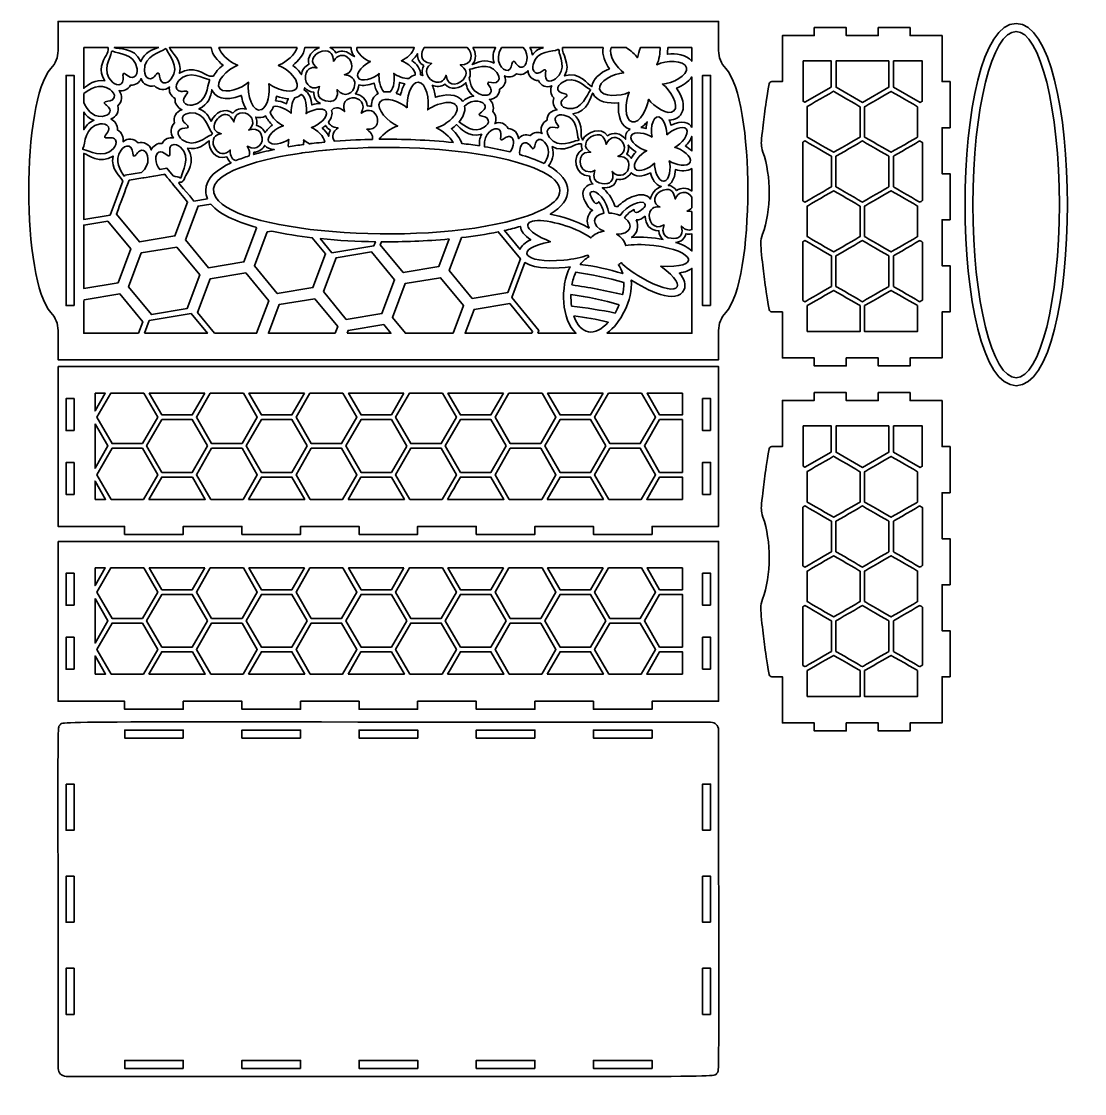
# Model space of a CAD drawing. Header units: inches. Extents: x 5 to 404, y -2 to 401.
import ezdxf

# ---------------------------------------------------------------- set-up
doc = ezdxf.new("R2010")
doc.units = ezdxf.units.IN
doc.header["$MEASUREMENT"] = 0
doc.layers.add('_U+0421_U+043B_U+043E_U+0439 1', color=7, linetype='Continuous')

# ---------------------------------------------------------------- blocks, each defined once
blk = doc.blocks.new('block 2')
at = {"layer": '_U+0421_U+043B_U+043E_U+0439 1', "color": 250, "lineweight": 35, "true_color": 0x373435}
for points in [[(298.18, 385.8), (308.77, 385.8), (308.77, 375.99), (298.91, 370.3), (298.18, 370.71), (298.18, 385.8)], [(310.6, 385.8), (310.6, 385.8), (330.33, 385.8), (330.33, 375.96), (320.46, 370.27), (310.6, 375.96), (310.6, 385.8), (310.6, 385.8)], [(332.16, 385.8), (342.91, 385.8), (342.91, 370.7), (342.1, 370.23), (332.16, 375.96), (332.16, 385.8)], [(24.49, 293.93), (21.49, 293.93), (21.49, 380.37), (24.49, 380.37), (24.49, 293.93)], [(263.46, 293.93), (260.46, 293.93), (260.46, 380.37), (263.46, 380.37), (263.46, 293.93)], [(37.14, 325.67), (45.75, 315.21), (41, 302.52), (28.12, 300.38), (28.12, 324.17), (37.14, 325.67)], [(49.69, 313.73), (63.05, 315.95), (71.66, 305.49), (66.91, 292.81), (53.54, 290.58), (44.93, 301.04), (49.69, 313.73)], [(118.08, 299.22), (122.83, 311.9), (136.2, 314.13), (144.81, 303.67), (140.06, 290.98), (126.69, 288.76), (118.08, 299.22)], [(77.24, 283.56), (70.84, 291.34), (75.59, 304.02), (88.96, 306.25), (97.57, 295.79), (92.99, 283.56), (77.24, 283.56)], [(166.84, 283.56), (148.9, 283.56), (144, 289.51), (148.76, 302.2), (162.12, 304.43), (170.73, 293.97), (166.84, 283.56)], [(48.68, 283.56), (28.12, 283.56), (28.12, 295.59), (28.33, 296.14), (41.69, 298.37), (50.31, 287.91), (48.68, 283.56)], [(122.51, 283.56), (97.45, 283.56), (101.48, 294.33), (114.85, 296.55), (123.46, 286.09), (122.51, 283.56)], [(196.38, 283.56), (171.31, 283.56), (174.66, 292.5), (188.03, 294.73), (196.64, 284.27), (196.38, 283.56)], [(50.91, 283.56), (52.69, 288.3), (68.44, 290.94), (74.53, 283.56), (50.91, 283.56)], [(127, 283.56), (127.39, 284.62), (140.76, 286.85), (143.46, 283.56), (127, 283.56)], [(18.48, 271.04), (18.48, 211.03), (43.46, 211.03), (43.46, 208.03), (65.47, 208.03), (65.47, 211.03), (87.48, 211.03), (87.48, 208.03), (109.5, 208.03), (109.5, 211.03), (131.51, 211.03), (131.51, 208.03), (153.45, 208.03), (153.45, 211.03), (175.46, 211.03), (175.46, 208.03), (197.48, 208.03), (197.48, 211.03), (219.46, 211.03), (219.46, 208.03), (241.47, 208.03), (241.47, 211.03), (266.48, 211.03), (266.48, 271.04), (18.48, 271.04)], [(24.48, 247.05), (21.48, 247.05), (21.48, 259.04), (24.48, 259.04), (24.48, 247.05)], [(32.38, 261.06), (36.21, 261.06), (32.38, 254.43), (32.38, 261.06)], [(50.67, 261.06), (55.88, 252.02), (50.17, 242.13), (38.74, 242.13), (33.03, 252.02), (38.24, 261.06), (50.67, 261.06)], [(73.57, 261.06), (68.87, 252.91), (57.44, 252.91), (52.73, 261.06), (73.57, 261.06)], [(88.06, 261.06), (93.27, 252.02), (87.56, 242.13), (76.13, 242.13), (70.42, 252.02), (75.64, 261.06), (88.06, 261.06)], [(110.96, 261.06), (106.26, 252.91), (94.83, 252.91), (90.12, 261.06), (110.96, 261.06)], [(125.45, 261.06), (130.67, 252.02), (124.95, 242.13), (113.52, 242.13), (107.81, 252.02), (113.03, 261.06), (125.45, 261.06)], [(148.34, 261.06), (143.64, 252.91), (132.22, 252.91), (127.52, 261.06), (148.34, 261.06)], [(162.81, 261.06), (168.02, 252.02), (162.31, 242.13), (150.89, 242.13), (145.18, 252.02), (150.39, 261.06), (162.81, 261.06)], [(185.72, 261.06), (181.01, 252.91), (169.55, 252.91), (164.85, 261.06), (185.72, 261.06)], [(200.18, 261.06), (205.4, 252.02), (199.69, 242.13), (188.26, 242.13), (182.54, 252.02), (187.76, 261.06), (200.18, 261.06)], [(223.09, 261.06), (218.38, 252.91), (206.95, 252.91), (202.25, 261.06), (223.09, 261.06)], [(237.57, 261.06), (242.79, 252.02), (237.08, 242.13), (225.65, 242.13), (219.94, 252.02), (225.15, 261.06), (237.57, 261.06)], [(252.86, 252.91), (244.34, 252.91), (239.64, 261.06), (252.86, 261.06), (252.86, 252.91), (252.86, 252.91)], [(263.48, 247.05), (260.48, 247.05), (260.48, 259.04), (263.48, 259.04), (263.48, 247.05)], [(32.38, 249.62), (37.21, 241.24), (32.38, 232.87), (32.38, 249.62)], [(74.58, 241.24), (68.87, 231.34), (57.44, 231.34), (51.72, 241.24), (57.44, 251.14), (68.87, 251.14), (74.58, 241.24)], [(111.97, 241.24), (106.26, 231.34), (94.83, 231.34), (89.12, 241.24), (94.83, 251.14), (106.26, 251.14), (111.97, 241.24)], [(149.36, 241.23), (143.65, 231.34), (132.22, 231.34), (126.51, 241.24), (132.22, 251.14), (143.64, 251.14), (149.36, 241.23)], [(186.7, 241.24), (180.99, 231.34), (169.57, 231.34), (163.85, 241.25), (169.56, 251.14), (180.99, 251.14), (186.7, 241.24)], [(224.12, 241.24), (218.4, 231.34), (206.93, 231.34), (201.21, 241.24), (206.93, 251.14), (218.41, 251.14), (224.12, 241.24)], [(252.86, 231.34), (244.32, 231.34), (238.6, 241.24), (244.32, 251.14), (252.86, 251.14), (252.86, 231.34)], [(298.18, 248.76), (308.77, 248.76), (308.77, 238.94), (298.91, 233.25), (298.18, 233.67), (298.18, 248.76)], [(310.6, 248.76), (310.6, 248.76), (330.33, 248.76), (330.33, 238.91), (320.46, 233.22), (310.6, 238.91), (310.6, 248.76), (310.6, 248.76)], [(332.16, 248.76), (342.91, 248.76), (342.91, 233.65), (342.1, 233.18), (332.16, 238.91), (332.16, 248.76)], [(38.38, 221.19), (33.03, 230.46), (38.74, 240.36), (50.17, 240.36), (55.88, 230.46), (50.53, 221.19), (38.38, 221.19)], [(75.77, 221.19), (70.42, 230.46), (76.13, 240.36), (87.56, 240.36), (93.27, 230.46), (87.92, 221.19), (75.77, 221.19)], [(113.16, 221.19), (107.81, 230.46), (113.52, 240.36), (124.95, 240.36), (130.67, 230.46), (125.31, 221.19), (113.16, 221.19)], [(150.53, 221.19), (145.18, 230.46), (150.89, 240.36), (162.32, 240.36), (168.04, 230.46), (168.04, 230.46), (162.68, 221.19), (150.53, 221.19)], [(187.9, 221.19), (182.54, 230.46), (188.26, 240.36), (199.69, 240.36), (205.4, 230.46), (200.05, 221.19), (187.9, 221.19)], [(225.29, 221.19), (219.94, 230.46), (225.65, 240.36), (237.08, 240.36), (242.79, 230.46), (237.44, 221.19), (225.29, 221.19)], [(24.48, 223.03), (21.48, 223.03), (21.48, 235.02), (24.48, 235.02), (24.48, 223.03)], [(263.48, 223.06), (260.48, 223.06), (260.48, 235.06), (263.48, 235.06), (263.48, 223.06)], [(52.57, 221.19), (57.41, 229.58), (68.89, 229.58), (73.73, 221.19), (52.57, 221.19)], [(89.96, 221.19), (94.81, 229.58), (106.28, 229.58), (111.12, 221.19), (89.96, 221.19)], [(127.35, 221.19), (132.2, 229.58), (143.65, 229.58), (148.49, 221.19), (127.35, 221.19)], [(202.11, 221.19), (206.95, 229.58), (218.38, 229.58), (223.23, 221.19), (202.11, 221.19)], [(32.38, 221.19), (32.38, 228.06), (36.34, 221.19), (32.38, 221.19)], [(18.48, 205.42), (18.48, 145.41), (43.46, 145.41), (43.46, 142.42), (65.47, 142.42), (65.47, 145.41), (87.48, 145.41), (87.48, 142.42), (109.5, 142.42), (109.5, 145.41), (131.51, 145.41), (131.51, 142.42), (153.45, 142.42), (153.45, 145.41), (175.46, 145.41), (175.46, 142.42), (197.48, 142.42), (197.48, 145.41), (219.46, 145.41), (219.46, 142.42), (241.47, 142.42), (241.47, 145.41), (266.48, 145.41), (266.48, 205.42), (18.48, 205.42)], [(24.48, 181.43), (21.48, 181.43), (21.48, 193.43), (24.48, 193.43), (24.48, 181.43)], [(32.38, 195.44), (36.21, 195.44), (32.38, 188.81), (32.38, 195.44)], [(50.67, 195.44), (55.88, 186.41), (50.17, 176.51), (38.74, 176.51), (33.03, 186.41), (38.24, 195.44), (50.67, 195.44)], [(73.57, 195.44), (68.87, 187.29), (57.44, 187.29), (52.73, 195.44), (73.57, 195.44)], [(88.06, 195.44), (93.27, 186.41), (87.56, 176.51), (76.13, 176.51), (70.42, 186.41), (75.64, 195.44), (88.06, 195.44)], [(110.96, 195.44), (106.26, 187.29), (94.83, 187.29), (90.12, 195.44), (110.96, 195.44)], [(125.45, 195.44), (130.67, 186.41), (124.95, 176.51), (113.52, 176.51), (107.81, 186.41), (113.03, 195.44), (125.45, 195.44)], [(148.34, 195.44), (143.64, 187.29), (132.22, 187.29), (127.52, 195.44), (148.34, 195.44)], [(162.81, 195.44), (168.02, 186.41), (162.31, 176.51), (150.89, 176.51), (145.18, 186.41), (150.39, 195.44), (162.81, 195.44)], [(185.72, 195.44), (181.01, 187.29), (169.55, 187.29), (164.85, 195.44), (185.72, 195.44)], [(200.18, 195.44), (205.4, 186.41), (199.69, 176.51), (188.26, 176.51), (182.54, 186.41), (187.76, 195.44), (200.18, 195.44)], [(223.09, 195.44), (218.38, 187.29), (206.95, 187.29), (202.25, 195.44), (223.09, 195.44)], [(237.57, 195.44), (242.79, 186.41), (237.08, 176.51), (225.65, 176.51), (219.94, 186.41), (225.15, 195.44), (237.57, 195.44)], [(252.86, 187.29), (244.34, 187.29), (239.64, 195.44), (252.86, 195.44), (252.86, 187.29), (252.86, 187.29)], [(263.48, 181.43), (260.48, 181.43), (260.48, 193.43), (263.48, 193.43), (263.48, 181.43)], [(74.58, 175.63), (68.87, 165.73), (57.44, 165.73), (51.72, 175.63), (57.44, 185.53), (68.87, 185.53), (74.58, 175.63)], [(111.97, 175.63), (106.26, 165.73), (94.83, 165.73), (89.12, 175.63), (94.83, 185.53), (106.26, 185.53), (111.97, 175.63)], [(149.36, 175.62), (143.65, 165.73), (132.22, 165.73), (126.51, 175.63), (132.22, 185.53), (143.64, 185.53), (149.36, 175.62)], [(186.7, 175.63), (180.99, 165.73), (169.57, 165.73), (163.85, 175.63), (169.56, 185.53), (180.99, 185.53), (186.7, 175.63)], [(224.12, 175.63), (218.4, 165.73), (206.93, 165.73), (201.21, 175.63), (206.93, 185.53), (218.41, 185.53), (224.12, 175.63)], [(252.86, 165.73), (244.32, 165.73), (238.6, 175.63), (244.32, 185.53), (252.86, 185.53), (252.86, 165.73)], [(32.38, 184), (37.21, 175.63), (32.38, 167.25), (32.38, 184)], [(38.38, 155.58), (33.03, 164.85), (38.74, 174.74), (50.17, 174.74), (55.88, 164.85), (50.53, 155.58), (38.38, 155.58)], [(75.77, 155.58), (70.42, 164.85), (76.13, 174.74), (87.56, 174.74), (93.27, 164.85), (87.92, 155.58), (75.77, 155.58)], [(113.16, 155.58), (107.81, 164.85), (113.52, 174.74), (124.95, 174.74), (130.67, 164.85), (125.31, 155.58), (113.16, 155.58)], [(150.53, 155.58), (145.18, 164.85), (150.89, 174.74), (162.32, 174.74), (168.04, 164.85), (168.04, 164.84), (162.68, 155.58), (150.53, 155.58)], [(187.9, 155.58), (182.54, 164.85), (188.26, 174.74), (199.69, 174.74), (205.4, 164.85), (200.05, 155.58), (187.9, 155.58)], [(225.29, 155.58), (219.94, 164.85), (225.65, 174.74), (237.08, 174.74), (242.79, 164.85), (237.44, 155.58), (225.29, 155.58)], [(24.48, 157.41), (21.48, 157.41), (21.48, 169.4), (24.48, 169.4), (24.48, 157.41)], [(263.48, 157.44), (260.48, 157.44), (260.48, 169.44), (263.48, 169.44), (263.48, 157.44)], [(32.38, 155.58), (32.38, 162.44), (36.34, 155.58), (32.38, 155.58)], [(52.57, 155.58), (57.41, 163.96), (68.89, 163.96), (73.73, 155.58), (52.57, 155.58)], [(89.96, 155.58), (94.81, 163.96), (106.28, 163.96), (111.12, 155.58), (89.96, 155.58)], [(127.35, 155.58), (132.2, 163.96), (143.65, 163.96), (148.49, 155.58), (127.35, 155.58)], [(164.72, 155.58), (165.65, 157.19), (169.56, 163.96), (181.01, 163.96), (185.86, 155.58), (164.72, 155.58)], [(202.11, 155.58), (206.95, 163.96), (218.38, 163.96), (223.23, 155.58), (202.11, 155.58)], [(65.5, 131.55), (43.49, 131.55), (43.49, 134.55), (65.5, 134.55), (65.5, 131.55)], [(109.5, 131.55), (87.48, 131.55), (87.48, 134.55), (109.5, 134.55), (109.5, 131.55)], [(153.52, 131.55), (131.51, 131.55), (131.51, 134.55), (153.52, 134.55), (153.52, 131.55)], [(197.48, 131.55), (175.5, 131.55), (175.5, 134.55), (197.48, 134.55), (197.48, 131.55)], [(241.5, 131.55), (219.49, 131.55), (219.49, 134.55), (241.5, 134.55), (241.5, 131.55)], [(263.48, 96.98), (260.48, 96.98), (260.48, 114.26), (263.48, 114.26), (263.48, 96.98)], [(24.51, 62.41), (21.51, 62.41), (21.51, 79.69), (24.51, 79.69), (24.51, 62.41)], [(263.48, 62.41), (260.48, 62.41), (260.48, 79.69), (263.48, 79.69), (263.48, 62.41)], [(24.51, 27.83), (21.51, 27.83), (21.51, 45.12), (24.51, 45.12), (24.51, 27.83)], [(263.48, 27.83), (260.48, 27.83), (260.48, 45.12), (263.48, 45.12), (263.48, 27.83)], [(65.5, 7.55), (43.49, 7.55), (43.49, 10.55), (65.5, 10.55), (65.5, 7.55)], [(109.5, 7.55), (87.48, 7.55), (87.48, 10.55), (109.5, 10.55), (109.5, 7.55)], [(153.52, 7.55), (131.51, 7.55), (131.51, 10.55), (153.52, 10.55), (153.52, 7.55)], [(197.48, 7.55), (175.46, 7.55), (175.46, 10.55), (197.48, 10.55), (197.48, 7.55)], [(241.5, 7.55), (219.49, 7.55), (219.49, 10.55), (241.5, 10.55), (241.5, 7.55)]]:
    blk.add_lwpolyline(points, dxfattribs=at)
for points, knots in [([(269.14, 382.94), (267.34, 384.85), (266.46, 387.1), (266.46, 389.75), (266.46, 389.75), (266.46, 400.65), (266.46, 400.65), (266.46, 400.65), (18.46, 400.65), (18.46, 400.65), (18.46, 400.65), (18.46, 389.75), (18.46, 389.75), (18.46, 387.14), (17.58, 384.88), (15.78, 382.94), (4.74, 371.09), (4.72, 303.23), (15.78, 291.36), (17.58, 289.42), (18.46, 287.16), (18.46, 284.55), (18.46, 284.55), (18.46, 273.65), (18.46, 273.65), (18.46, 273.65), (266.46, 273.65), (266.46, 273.65), (266.46, 273.65), (266.46, 284.55), (266.46, 284.55), (266.46, 287.16), (267.34, 289.42), (269.14, 291.36), (280.18, 303.21), (280.2, 371.07), (269.14, 382.94)], [0, 0, 0, 0, 1, 1, 1, 2, 2, 2, 3, 3, 3, 4, 4, 4, 5, 5, 5, 6, 6, 6, 7, 7, 7, 8, 8, 8, 9, 9, 9, 10, 10, 10, 11, 11, 11, 12, 12, 12, 12]), ([(378.21, 399.84), (352.54, 399.84), (352.65, 263.88), (378.21, 263.88), (403.77, 263.88), (403.87, 399.84), (378.21, 399.84)], [0, 0, 0, 0, 1, 1, 1, 2, 2, 2, 2]), ([(353.38, 360.76), (353.38, 360.76), (353.38, 378.04), (353.38, 378.04), (353.38, 378.04), (350.38, 378.04), (350.38, 378.04), (350.38, 378.04), (350.38, 395.33), (350.38, 395.33), (350.38, 395.33), (338.38, 395.33), (338.38, 395.33), (338.38, 395.33), (338.38, 398.33), (338.38, 398.33), (338.38, 398.33), (326.39, 398.33), (326.39, 398.33), (326.39, 398.33), (326.39, 395.33), (326.39, 395.33), (326.39, 395.33), (314.4, 395.33), (314.4, 395.33), (314.4, 395.33), (314.4, 398.36), (314.4, 398.36), (314.4, 398.36), (302.4, 398.36), (302.4, 398.36), (302.4, 398.36), (302.4, 395.37), (302.4, 395.37), (302.4, 395.37), (290.41, 395.37), (290.41, 395.37), (290.41, 395.37), (290.41, 378.08), (290.41, 378.08), (290.41, 378.08), (286.46, 378.08), (286.46, 378.08), (285.96, 378.08), (285.54, 377.73), (285.47, 377.23), (283.61, 366.48), (283.48, 364.64), (282.61, 356.56), (282.51, 355.36), (282.31, 353.83), (283.1, 351.62), (286.29, 342.75), (286.27, 329.62), (282.96, 320.75), (282.05, 318.26), (282.34, 316.86), (282.61, 313.13), (283.49, 305.03), (283.6, 303.24), (285.47, 292.46), (285.54, 291.97), (285.96, 291.61), (286.46, 291.61), (286.46, 291.61), (290.41, 291.61), (290.41, 291.61), (290.41, 291.61), (290.41, 274.33), (290.41, 274.33), (290.41, 274.33), (302.4, 274.33), (302.4, 274.33), (302.4, 274.33), (302.4, 271.33), (302.4, 271.33), (302.4, 271.33), (314.4, 271.33), (314.4, 271.33), (314.4, 271.33), (314.4, 274.33), (314.4, 274.33), (314.4, 274.33), (326.39, 274.33), (326.39, 274.33), (326.39, 274.33), (326.39, 271.33), (326.39, 271.33), (326.39, 271.33), (338.38, 271.33), (338.38, 271.33), (338.38, 271.33), (338.38, 274.33), (338.38, 274.33), (338.38, 274.33), (350.38, 274.33), (350.38, 274.33), (350.38, 274.33), (350.38, 291.61), (350.38, 291.61), (350.38, 291.61), (353.38, 291.61), (353.38, 291.61), (353.38, 291.61), (353.38, 308.9), (353.38, 308.9), (353.38, 308.9), (350.38, 308.9), (350.38, 308.9), (350.38, 308.9), (350.38, 326.19), (350.38, 326.19), (350.38, 326.19), (353.38, 326.19), (353.38, 326.19), (353.38, 326.19), (353.38, 343.47), (353.38, 343.47), (353.38, 343.47), (350.38, 343.47), (350.38, 343.47), (350.38, 343.47), (350.38, 360.76), (350.38, 360.76), (350.38, 360.76), (353.38, 360.76), (353.38, 360.76)], [0, 0, 0, 0, 1, 1, 1, 2, 2, 2, 3, 3, 3, 4, 4, 4, 5, 5, 5, 6, 6, 6, 7, 7, 7, 8, 8, 8, 9, 9, 9, 10, 10, 10, 11, 11, 11, 12, 12, 12, 13, 13, 13, 14, 14, 14, 15, 15, 15, 16, 16, 16, 17, 17, 17, 18, 18, 18, 19, 19, 19, 20, 20, 20, 21, 21, 21, 22, 22, 22, 23, 23, 23, 24, 24, 24, 25, 25, 25, 26, 26, 26, 27, 27, 27, 28, 28, 28, 29, 29, 29, 30, 30, 30, 31, 31, 31, 32, 32, 32, 33, 33, 33, 34, 34, 34, 35, 35, 35, 36, 36, 36, 37, 37, 37, 38, 38, 38, 39, 39, 39, 40, 40, 40, 41, 41, 41, 42, 42, 42, 42]), ([(378.18, 266.84), (369.22, 266.84), (361.95, 295.98), (361.95, 331.86), (361.95, 367.77), (369.22, 396.88), (378.18, 396.88), (387.14, 396.88), (394.41, 367.77), (394.41, 331.86), (394.41, 295.95), (387.14, 266.84), (378.18, 266.84)], [0, 0, 0, 0, 1, 1, 1, 2, 2, 2, 3, 3, 3, 4, 4, 4, 4]), ([(28.12, 390.81), (28.12, 390.81), (37.28, 390.81), (37.28, 390.81), (37.28, 389.49), (37.12, 388.95), (36.47, 387.9), (35.28, 385.8), (33.39, 382.29), (36, 378.31), (32.37, 379.1), (29.76, 376.92), (28.12, 375.5), (28.12, 375.5), (28.12, 390.81), (28.12, 390.81)], [0, 0, 0, 0, 1, 1, 1, 2, 2, 2, 3, 3, 3, 4, 4, 4, 5, 5, 5, 5]), ([(56.3, 390.81), (54.23, 390.2), (50.86, 389.21), (49.57, 385.55), (47.04, 391.31), (40.94, 390.04), (39.58, 390.81), (39.58, 390.81), (56.3, 390.81), (56.3, 390.81)], [0, 0, 0, 0, 1, 1, 1, 2, 2, 2, 3, 3, 3, 3]), ([(59.15, 390.19), (59.62, 388.26), (64.59, 383.96), (60.97, 379.07), (60.37, 378.31), (59.09, 377.17), (57.99, 377.59), (56.54, 378.11), (56.7, 379.96), (56.43, 380.98), (56.43, 381.26), (55.9, 381.42), (55.74, 381.18), (54.85, 380.41), (54.1, 378.83), (52.6, 379.18), (51.44, 379.43), (50.98, 381.07), (50.89, 382.05), (50.68, 388.06), (57.19, 388.98), (58.63, 390.35), (58.79, 390.58), (58.97, 390.53), (59.15, 390.19)], [0, 0, 0, 0, 1, 1, 1, 2, 2, 2, 3, 3, 3, 4, 4, 4, 5, 5, 5, 6, 6, 6, 7, 7, 7, 8, 8, 8, 8]), ([(75.95, 390.81), (76.32, 388.19), (78.36, 385.86), (80.4, 384.2), (78.78, 382.9), (77.54, 381.47), (76.78, 380.04), (76.51, 380.12), (75.52, 380.08), (75.1, 380.2), (73.6, 380.55), (69.1, 384.52), (64.05, 381.19), (65.23, 386.13), (61.02, 388.99), (60.3, 390.81), (60.3, 390.81), (75.95, 390.81), (75.95, 390.81)], [0, 0, 0, 0, 1, 1, 1, 2, 2, 2, 3, 3, 3, 4, 4, 4, 5, 5, 5, 6, 6, 6, 6]), ([(108.23, 390.81), (107.56, 388.22), (103.97, 385.4), (101.87, 384.48), (101.85, 384.47), (101.44, 384.3), (101.42, 384.29), (101.14, 384.18), (101.05, 384.2), (101.29, 384.09), (108.31, 381.2), (111.3, 373.6), (104.18, 374.58), (101.81, 374.91), (99.18, 376.08), (97.65, 377.26), (98.18, 373.97), (97.21, 368.69), (94.92, 367.59), (94.92, 367.59), (94.91, 367.59), (94.91, 367.59), (91.75, 365.93), (89.18, 373.26), (90, 377.8), (87.4, 375.42), (81.38, 373.38), (79.32, 375.32), (76.91, 377.67), (82.09, 382.81), (85.95, 384.19), (85.6, 384.31), (84.91, 384.61), (84.42, 384.9), (84.14, 384.9), (81.25, 386.91), (79.91, 388.77), (79.91, 388.77), (79.9, 388.77), (79.9, 388.77), (79.47, 389.39), (79.04, 390.07), (78.85, 390.81), (78.85, 390.81), (108.23, 390.81), (108.23, 390.81)], [0, 0, 0, 0, 1, 1, 1, 2, 2, 2, 3, 3, 3, 4, 4, 4, 5, 5, 5, 6, 6, 6, 7, 7, 7, 8, 8, 8, 9, 9, 9, 10, 10, 10, 11, 11, 11, 12, 12, 12, 13, 13, 13, 14, 14, 14, 15, 15, 15, 15]), ([(116.65, 390.81), (113.95, 389.92), (111.74, 387.3), (112.68, 384.56), (111.05, 383.89), (110.08, 382.28), (109.84, 380.7), (109.39, 381.46), (108.28, 382.84), (106.64, 384.16), (108.72, 385.83), (110.76, 388.18), (111.12, 390.81), (111.12, 390.81), (116.65, 390.81), (116.65, 390.81)], [0, 0, 0, 0, 1, 1, 1, 2, 2, 2, 3, 3, 3, 4, 4, 4, 5, 5, 5, 5]), ([(128.53, 390.81), (128.49, 390.09), (128.64, 389.2), (129.25, 388.16), (129.26, 388.16), (129.26, 388.16), (129.26, 388.16), (129.4, 387.94), (129.55, 387.71), (129.72, 387.48), (129.1, 387.83), (128.46, 388.16), (128, 388.5), (126.38, 389.7), (124.28, 389.73), (122.72, 388.84), (122.26, 389.73), (121.52, 390.42), (120.62, 390.81), (120.62, 390.81), (128.53, 390.81), (128.53, 390.81)], [0, 0, 0, 0, 1, 1, 1, 2, 2, 2, 3, 3, 3, 4, 4, 4, 5, 5, 5, 6, 6, 6, 7, 7, 7, 7]), ([(130.61, 390.81), (130.61, 390.81), (152.19, 390.81), (152.19, 390.81), (151.87, 388.89), (149.17, 386.66), (147.39, 385.91), (149.64, 385.09), (152.92, 382.46), (152.5, 380.53), (151.79, 380.35), (150.95, 379.97), (150.13, 379.2), (148.31, 379.19), (145.83, 380.1), (144.52, 381.12), (144.97, 379.18), (144.61, 375.6), (143.22, 374.16), (142.35, 374.28), (141.53, 374.29), (140.78, 374.19), (139.34, 375.62), (138.7, 379.08), (139.05, 381.1), (136.97, 379.18), (132.2, 377.68), (131.1, 379.54), (129.99, 381.42), (133.55, 384.62), (135.74, 385.55), (133.72, 386.26), (130.35, 388.81), (130.61, 390.81)], [0, 0, 0, 0, 1, 1, 1, 2, 2, 2, 3, 3, 3, 4, 4, 4, 5, 5, 5, 6, 6, 6, 7, 7, 7, 8, 8, 8, 9, 9, 9, 10, 10, 10, 11, 11, 11, 11]), ([(155.87, 390.81), (155.87, 390.81), (172.07, 390.81), (172.07, 390.81), (174.47, 388.97), (174.33, 384.03), (169.45, 384.38), (170.49, 383.43), (172.65, 381.99), (171.25, 379.68), (169.65, 377.1), (164.85, 375.22), (164.14, 380.42), (163.95, 380.07), (163.35, 377.41), (160.45, 377.88), (157.44, 378.38), (154.83, 382.47), (158.69, 384.89), (153.54, 385.59), (155.01, 389.27), (155.87, 390.81)], [0, 0, 0, 0, 1, 1, 1, 2, 2, 2, 3, 3, 3, 4, 4, 4, 5, 5, 5, 6, 6, 6, 7, 7, 7, 7]), ([(174.16, 390.81), (174.16, 390.81), (182.77, 390.81), (182.77, 390.81), (181.92, 389.31), (181.44, 387.41), (182.17, 385.02), (178.93, 386.77), (175.86, 385.3), (174, 384.44), (175.63, 386.36), (175.4, 388.97), (174.16, 390.81)], [0, 0, 0, 0, 1, 1, 1, 2, 2, 2, 3, 3, 3, 4, 4, 4, 4]), ([(184.96, 390.81), (184.96, 390.81), (193.13, 390.81), (193.13, 390.81), (195.68, 387.97), (194.42, 383.64), (192.67, 383.46), (190.52, 383.17), (189.96, 386.75), (189.1, 385.42), (188.69, 384.45), (188.82, 382.73), (187.41, 382.29), (185.42, 381.86), (181.93, 385.85), (184.96, 390.81)], [0, 0, 0, 0, 1, 1, 1, 2, 2, 2, 3, 3, 3, 4, 4, 4, 5, 5, 5, 5]), ([(200.75, 390.81), (199.26, 390.47), (197.72, 389.72), (196.54, 388.07), (196.39, 389.15), (196.08, 390.05), (195.65, 390.81), (195.65, 390.81), (200.75, 390.81), (200.75, 390.81)], [0, 0, 0, 0, 1, 1, 1, 2, 2, 2, 3, 3, 3, 3]), ([(207.82, 390.81), (207.82, 390.81), (223.11, 390.81), (223.11, 390.81), (222.58, 388.12), (223.94, 385.14), (225.5, 382.9), (221.69, 381.32), (219.23, 378.82), (218.91, 376.2), (217.27, 376.84), (214.37, 381.99), (208.66, 380.22), (211.32, 384.93), (207.29, 388.5), (207.82, 390.81)], [0, 0, 0, 0, 1, 1, 1, 2, 2, 2, 3, 3, 3, 4, 4, 4, 5, 5, 5, 5]), ([(226.09, 390.81), (226.09, 390.81), (231.73, 390.81), (231.73, 390.81), (233.44, 389.81), (235.17, 388.24), (236.05, 387.02), (236.2, 388.24), (236.68, 389.71), (237.14, 390.81), (237.14, 390.81), (244.49, 390.81), (244.49, 390.81), (244.56, 388.88), (244.19, 386.23), (243.26, 384.38), (246.67, 386.08), (253.69, 386.22), (254.41, 383.29), (255.14, 380.35), (248.97, 377.32), (245.37, 377.12), (248.25, 375.07), (251.9, 369.15), (249.69, 367.05), (247.54, 365.01), (242.16, 368.67), (240.15, 371.44), (239.78, 368.13), (236.9, 362.2), (233.99, 362.93), (231.08, 363.66), (231.22, 370.65), (232.94, 374.09), (229.54, 372.39), (222.52, 372.24), (221.79, 375.17), (221.07, 378.06), (227.14, 381.13), (230.83, 381.35), (228.3, 383.16), (224.9, 388.22), (226.09, 390.81)], [0, 0, 0, 0, 1, 1, 1, 2, 2, 2, 3, 3, 3, 4, 4, 4, 5, 5, 5, 6, 6, 6, 7, 7, 7, 8, 8, 8, 9, 9, 9, 10, 10, 10, 11, 11, 11, 12, 12, 12, 13, 13, 13, 14, 14, 14, 14]), ([(247.35, 390.81), (247.35, 390.81), (256.37, 390.81), (256.37, 390.81), (256.37, 390.81), (256.37, 385.7), (256.37, 385.7), (254.47, 388.27), (250.45, 388.69), (247.25, 388.35), (247.34, 389.2), (247.37, 390.02), (247.35, 390.81)], [0, 0, 0, 0, 1, 1, 1, 2, 2, 2, 3, 3, 3, 4, 4, 4, 4]), ([(38.99, 389.43), (40.75, 388.34), (47.27, 388.97), (48.11, 382.87), (48.2, 381.89), (48.09, 380.23), (47.01, 379.79), (44.94, 378.87), (43.33, 382.32), (42.86, 380.73), (42.72, 379.64), (43.35, 377.94), (42.07, 377.09), (41.05, 376.54), (39.65, 377.24), (38.88, 377.84), (34.44, 381.98), (38.33, 387.17), (38.54, 389.18), (38.53, 389.47), (38.76, 389.59), (38.99, 389.43)], [0, 0, 0, 0, 1, 1, 1, 2, 2, 2, 3, 3, 3, 4, 4, 4, 5, 5, 5, 6, 6, 6, 7, 7, 7, 7]), ([(121.92, 385.58), (121.97, 385.67), (122.04, 385.82), (122.12, 385.96), (123.33, 388.18), (125.6, 388.33), (127.06, 387.24), (129.41, 385.48), (129.42, 381.98), (126.69, 380.9), (126.45, 380.81), (126.2, 380.72), (125.96, 380.63), (127, 380.43), (127.98, 380.39), (128.92, 379.51), (128.92, 379.51), (128.92, 379.51), (128.92, 379.51), (129.6, 378.88), (129.92, 378.05), (129.9, 377.33), (129.84, 373.15), (125.5, 372), (123.49, 374.8), (123.42, 374.89), (123.35, 374.99), (123.23, 375.07), (123.32, 374.39), (123.47, 373.48), (123.19, 372.55), (122.85, 371.45), (122.11, 370.8), (121, 370.66), (121, 370.66), (113.96, 370.16), (116.66, 376.17), (112.77, 374.27), (110.37, 378.31), (111.65, 381.38), (112.78, 384.08), (115.38, 383.19), (115.75, 383.17), (115.74, 383.18), (115.24, 383.57), (115.2, 383.61), (112.28, 386.12), (115.36, 389.6), (118.89, 389.59), (121.59, 389.59), (121.69, 386.83), (121.92, 385.58)], [0, 0, 0, 0, 1, 1, 1, 2, 2, 2, 3, 3, 3, 4, 4, 4, 5, 5, 5, 6, 6, 6, 7, 7, 7, 8, 8, 8, 9, 9, 9, 10, 10, 10, 11, 11, 11, 12, 12, 12, 13, 13, 13, 14, 14, 14, 15, 15, 15, 16, 16, 16, 17, 17, 17, 17]), ([(155.81, 384.12), (155.18, 382.98), (154.96, 381.64), (155.4, 380.35), (155.13, 380.46), (154.87, 380.53), (154.59, 380.59), (154.76, 382.73), (153.04, 384.72), (151.33, 386.02), (152.24, 386.81), (152.96, 387.65), (153.46, 388.49), (153.26, 386.62), (154.09, 385.02), (155.81, 384.12)], [0, 0, 0, 0, 1, 1, 1, 2, 2, 2, 3, 3, 3, 4, 4, 4, 5, 5, 5, 5]), ([(206.55, 389.77), (206.47, 387.88), (209.89, 382.62), (205.28, 379.1), (204.52, 378.55), (203.05, 377.85), (202.15, 378.53), (200.95, 379.39), (201.59, 381.04), (201.62, 382.05), (201.69, 382.31), (201.25, 382.59), (201.04, 382.42), (200.01, 381.94), (198.91, 380.7), (197.63, 381.42), (196.63, 381.95), (196.65, 383.58), (196.82, 384.5), (198.22, 390.07), (204.43, 389.18), (206.12, 390.06), (206.33, 390.23), (206.48, 390.13), (206.55, 389.77)], [0, 0, 0, 0, 1, 1, 1, 2, 2, 2, 3, 3, 3, 4, 4, 4, 5, 5, 5, 6, 6, 6, 7, 7, 7, 8, 8, 8, 8]), ([(75.33, 378.43), (74.36, 376.73), (74.76, 370.1), (68.83, 369.2), (67.86, 369.11), (66.2, 369.22), (65.75, 370.3), (64.86, 372.33), (68.31, 373.98), (66.7, 374.46), (65.49, 374.53), (63.91, 373.96), (63.06, 375.25), (62.4, 376.2), (63.2, 377.66), (63.81, 378.43), (67.78, 382.93), (73.13, 378.99), (75.09, 378.88), (75.37, 378.89), (75.43, 378.78), (75.33, 378.43)], [0, 0, 0, 0, 1, 1, 1, 2, 2, 2, 3, 3, 3, 4, 4, 4, 5, 5, 5, 6, 6, 6, 7, 7, 7, 7]), ([(183.77, 378.36), (182.9, 377.17), (181.38, 377.83), (180.25, 377.83), (179.99, 377.9), (179.71, 377.46), (179.88, 377.25), (180.33, 376.35), (181.6, 375.13), (180.88, 373.84), (180.35, 372.84), (178.84, 372.89), (177.8, 373.03), (174.1, 373.89), (173.27, 376.94), (172.86, 379.37), (173.35, 380.44), (173.37, 381.62), (172.96, 382.68), (175.12, 382.98), (179.93, 385.69), (183.2, 381.49), (183.74, 380.74), (184.45, 379.26), (183.77, 378.36)], [0, 0, 0, 0, 1, 1, 1, 2, 2, 2, 3, 3, 3, 4, 4, 4, 5, 5, 5, 6, 6, 6, 7, 7, 7, 8, 8, 8, 8]), ([(38.22, 364.05), (40.38, 364.65), (41.56, 367.04), (40.92, 369.02), (42.47, 370.45), (42.9, 372.88), (41.35, 374.66), (42.85, 374.31), (44.77, 375.07), (45.63, 376.7), (47.47, 376.54), (49.15, 377.74), (49.67, 379.19), (50.27, 377.03), (52.6, 375.97), (54.64, 376.5), (56.07, 374.95), (58.67, 374.46), (60.28, 376.07), (59.99, 374.45), (60.68, 372.64), (62.38, 371.67), (62.22, 369.9), (63.36, 368.18), (64.94, 367.52), (62.78, 366.92), (61.6, 364.53), (62.24, 362.55), (60.69, 361.12), (60.32, 358.58), (61.81, 356.91), (60.31, 357.26), (58.38, 356.51), (57.52, 354.87), (55.68, 355.04), (54.01, 353.83), (53.48, 352.38), (52.89, 354.53), (50.56, 355.6), (48.51, 355.07), (47.09, 356.62), (44.49, 357.11), (42.88, 355.5), (43.17, 357.12), (42.47, 358.93), (40.78, 359.9), (40.94, 361.67), (39.79, 363.39), (38.22, 364.05)], [0, 0, 0, 0, 1, 1, 1, 2, 2, 2, 3, 3, 3, 4, 4, 4, 5, 5, 5, 6, 6, 6, 7, 7, 7, 8, 8, 8, 9, 9, 9, 10, 10, 10, 11, 11, 11, 12, 12, 12, 13, 13, 13, 14, 14, 14, 15, 15, 15, 16, 16, 16, 16]), ([(194.95, 382.2), (194.92, 380.07), (196.77, 378.47), (198.79, 378.42), (199.69, 376.61), (201.94, 375.48), (203.84, 376.52), (203.15, 375.12), (203.31, 373.27), (204.6, 371.93), (203.97, 370.3), (204.61, 368.44), (205.85, 367.45), (203.71, 367.47), (201.99, 365.59), (202.06, 363.6), (200.25, 362.7), (199.24, 360.48), (200.17, 358.55), (198.88, 359.27), (196.92, 359.09), (195.69, 357.82), (194.05, 358.45), (192.19, 357.79), (191.33, 356.6), (191.35, 358.74), (189.5, 360.33), (187.48, 360.39), (186.58, 362.19), (184.33, 363.33), (182.43, 362.28), (183.12, 363.69), (182.97, 365.53), (181.67, 366.87), (182.3, 368.51), (181.66, 370.37), (180.43, 371.36), (182.56, 371.33), (184.28, 373.21), (184.22, 375.2), (186.02, 376.1), (187.06, 378.21), (186.11, 380.25), (187.39, 379.54), (189.36, 379.72), (190.58, 380.99), (192.23, 380.35), (194.08, 381.01), (194.95, 382.2)], [0, 0, 0, 0, 1, 1, 1, 2, 2, 2, 3, 3, 3, 4, 4, 4, 5, 5, 5, 6, 6, 6, 7, 7, 7, 8, 8, 8, 9, 9, 9, 10, 10, 10, 11, 11, 11, 12, 12, 12, 13, 13, 13, 14, 14, 14, 15, 15, 15, 16, 16, 16, 16]), ([(218.17, 375.18), (218.43, 375.11), (218.46, 374.99), (218.27, 374.7), (216.93, 373.4), (215.54, 367.21), (209.86, 367.96), (208.95, 368.13), (207.45, 368.68), (207.33, 369.78), (207.05, 371.89), (210.66, 372.48), (209.3, 373.34), (208.22, 373.73), (206.61, 373.63), (206.17, 375.03), (205.82, 376.08), (206.95, 377.21), (207.7, 377.75), (212.54, 380.82), (216.4, 375.79), (218.17, 375.18)], [0, 0, 0, 0, 1, 1, 1, 2, 2, 2, 3, 3, 3, 4, 4, 4, 5, 5, 5, 6, 6, 6, 7, 7, 7, 7]), ([(256.4, 360.77), (255.55, 362.67), (252.8, 363.88), (248.63, 361.7), (248.43, 362.39), (248.19, 363.03), (247.91, 363.62), (252.59, 363.52), (255.59, 368.54), (250.7, 375.57), (252.87, 376.47), (255.12, 377.87), (256.38, 379.84), (256.38, 379.84), (256.4, 360.77), (256.4, 360.77)], [0, 0, 0, 0, 1, 1, 1, 2, 2, 2, 3, 3, 3, 4, 4, 4, 5, 5, 5, 5]), ([(28.12, 373.65), (30.34, 374.97), (34.02, 377.99), (38.06, 375.06), (38.83, 374.46), (39.97, 373.18), (39.55, 372.07), (39.02, 370.62), (37.3, 370.84), (36.16, 370.52), (35.87, 370.51), (35.72, 369.99), (35.96, 369.82), (36.67, 369.04), (38.3, 368.19), (37.96, 366.68), (37.71, 365.53), (36.18, 365.13), (35.09, 364.98), (30.94, 364.75), (29.24, 367.85), (28.12, 370.23), (28.12, 370.23), (28.12, 373.65), (28.12, 373.65)], [0, 0, 0, 0, 1, 1, 1, 2, 2, 2, 3, 3, 3, 4, 4, 4, 5, 5, 5, 6, 6, 6, 7, 7, 7, 8, 8, 8, 8]), ([(84.05, 366.16), (81.33, 368.53), (77.32, 366.48), (75.92, 363.17), (75.92, 363.17), (75.92, 363.17), (75.92, 363.17), (75.17, 364.95), (73.92, 366.89), (71.35, 367.8), (75.07, 369.43), (75.88, 372.65), (76.18, 375.02), (77.16, 372.29), (80.92, 370.28), (87.27, 372.88), (87.62, 370.85), (88.25, 369.1), (89.11, 367.73), (86.95, 368.26), (85.12, 367.53), (84.05, 366.16)], [0, 0, 0, 0, 1, 1, 1, 2, 2, 2, 3, 3, 3, 4, 4, 4, 5, 5, 5, 6, 6, 6, 7, 7, 7, 7]), ([(116.95, 369.83), (115.97, 369.85), (114.88, 369.68), (113.74, 369.33), (113.54, 371.47), (112.76, 373.97), (110.85, 374.97), (110.95, 375.23), (111.02, 375.5), (111.07, 375.77), (111.93, 374.74), (113.18, 374.2), (114.49, 374.14), (114.35, 372.25), (115.21, 370.69), (116.95, 369.83)], [0, 0, 0, 0, 1, 1, 1, 2, 2, 2, 3, 3, 3, 4, 4, 4, 5, 5, 5, 5]), ([(131.45, 376.88), (132.96, 376.4), (134.98, 376.62), (137.11, 377.52), (137.36, 376.15), (137.86, 374.64), (138.65, 373.54), (136.99, 372.64), (135.95, 370.9), (136.13, 368.74), (135.63, 368.88), (135.08, 368.95), (134.53, 368.91), (134.39, 371.43), (132.53, 373.07), (130.13, 373.48), (130.91, 374.41), (131.35, 375.56), (131.45, 376.88)], [0, 0, 0, 0, 1, 1, 1, 2, 2, 2, 3, 3, 3, 4, 4, 4, 5, 5, 5, 6, 6, 6, 6]), ([(149.56, 368.18), (149.22, 371.55), (150.75, 377.9), (153.73, 377.81), (156.71, 377.73), (158.03, 371.09), (157.24, 367.44), (157.67, 367.79), (158.14, 368.11), (158.65, 368.37), (165.02, 371.76), (170.22, 370.19), (167.67, 365.94), (167.67, 365.47), (164.34, 361.69), (160.53, 360.64), (162.85, 359.71), (165.58, 357.31), (166.79, 355.18), (157.56, 356.14), (147.51, 356.52), (139.03, 356.39), (140.45, 358.52), (143.58, 360.72), (145.98, 361.39), (142.41, 362.78), (137.62, 367.88), (139.3, 370.39), (140.92, 372.79), (146.86, 370.55), (149.56, 368.18)], [0, 0, 0, 0, 1, 1, 1, 2, 2, 2, 3, 3, 3, 4, 4, 4, 5, 5, 5, 6, 6, 6, 7, 7, 7, 8, 8, 8, 9, 9, 9, 10, 10, 10, 10]), ([(145.41, 373.66), (146.07, 374.72), (146.52, 376.11), (146.69, 377.74), (147.34, 377.53), (147.99, 377.36), (148.61, 377.26), (147.93, 376.08), (147.41, 374.63), (147.07, 373.03), (146.51, 373.27), (145.96, 373.48), (145.41, 373.66)], [0, 0, 0, 0, 1, 1, 1, 2, 2, 2, 3, 3, 3, 4, 4, 4, 4]), ([(170.39, 370.62), (168.36, 373.72), (163.79, 373.43), (160.17, 372.16), (159.95, 374), (159.51, 375.43), (158.93, 376.7), (160.47, 376.05), (162.3, 376.07), (163.7, 377.07), (165.66, 374.66), (169.46, 375.4), (171.62, 377.62), (171.87, 375.89), (172.56, 373.97), (174.53, 372.56), (172.69, 372.32), (171.37, 371.57), (170.39, 370.62)], [0, 0, 0, 0, 1, 1, 1, 2, 2, 2, 3, 3, 3, 4, 4, 4, 5, 5, 5, 6, 6, 6, 6]), ([(319.62, 368.64), (319.62, 368.64), (319.62, 357.25), (319.62, 357.25), (319.59, 357.23), (309.71, 351.53), (309.68, 351.51), (309.66, 351.53), (299.78, 357.23), (299.75, 357.25), (299.75, 357.25), (299.75, 368.72), (299.75, 368.72), (299.78, 368.74), (309.58, 374.4), (309.61, 374.42), (309.64, 374.4), (319.59, 368.65), (319.62, 368.64)], [0, 0, 0, 0, 1, 1, 1, 2, 2, 2, 3, 3, 3, 4, 4, 4, 5, 5, 5, 6, 6, 6, 6]), ([(105.98, 366.14), (105.81, 367.73), (106.32, 370.34), (107.32, 371.92), (108.4, 372.21), (109.16, 372.72), (109.69, 373.23), (111.63, 372.53), (112.02, 368.14), (111.56, 366.04), (113.43, 367.39), (118.1, 368.75), (119.11, 366.8), (119.11, 366.8), (119.12, 366.79), (119.12, 366.79), (120.1, 364.84), (116.23, 361.58), (113.59, 360.88), (115.55, 360.08), (118.48, 357.41), (118.6, 355.34), (115.66, 355.07), (112.84, 354.72), (112.84, 354.72), (111.97, 355.18), (111.27, 355.65), (110.68, 356.25), (110.74, 355.55), (110.71, 355.09), (110.63, 354.43), (108.73, 354.18), (106.84, 353.9), (104.95, 353.57), (104.89, 354.42), (104.91, 355.5), (105.1, 356.34), (102.91, 354.83), (98.5, 353.74), (97.54, 355.58), (96.54, 357.51), (100.37, 360.78), (103.07, 361.51), (101.18, 362.26), (98.57, 364.65), (98.11, 366.62), (98.6, 367.21), (99.02, 367.92), (99.38, 368.71), (101.35, 369.14), (104.56, 367.55), (105.98, 366.14)], [0, 0, 0, 0, 1, 1, 1, 2, 2, 2, 3, 3, 3, 4, 4, 4, 5, 5, 5, 6, 6, 6, 7, 7, 7, 8, 8, 8, 9, 9, 9, 10, 10, 10, 11, 11, 11, 12, 12, 12, 13, 13, 13, 14, 14, 14, 15, 15, 15, 16, 16, 16, 17, 17, 17, 17]), ([(100.11, 370.84), (100.25, 371.4), (100.37, 371.98), (100.45, 372.59), (102, 372.02), (103.5, 371.7), (104.87, 371.65), (104.62, 371.07), (104.42, 370.44), (104.26, 369.77), (102.79, 370.48), (101.36, 370.84), (100.11, 370.84)], [0, 0, 0, 0, 1, 1, 1, 2, 2, 2, 3, 3, 3, 4, 4, 4, 4]), ([(121.17, 367.21), (121.9, 368.3), (123.65, 368.92), (126.11, 366.81), (126.11, 367.16), (124.68, 370.69), (127.85, 371.76), (130.51, 372.66), (133.81, 370.7), (132.79, 367.51), (132.65, 367.06), (132.45, 366.63), (132.28, 366.19), (138.18, 370.69), (141.63, 359.62), (134.35, 360.14), (135.39, 359.19), (136.92, 358.21), (136.52, 356.35), (133.27, 356.31), (127.72, 356.08), (122.29, 355.66), (121, 357.4), (121.74, 359.49), (123.59, 360.65), (121.33, 360.96), (120.35, 361.84), (120.03, 362.86), (121.17, 364.32), (121.6, 365.86), (121.17, 367.21)], [0, 0, 0, 0, 1, 1, 1, 2, 2, 2, 3, 3, 3, 4, 4, 4, 5, 5, 5, 6, 6, 6, 7, 7, 7, 8, 8, 8, 9, 9, 9, 10, 10, 10, 10]), ([(176.88, 365.31), (177.96, 364.93), (179.57, 365.03), (180, 363.62), (180.36, 362.57), (179.23, 361.45), (178.47, 360.91), (174.4, 358.43), (171.02, 361.58), (169.01, 362.94), (170.42, 364.56), (171.5, 366.7), (171.1, 368.84), (174.17, 372.1), (178.66, 370.62), (178.84, 368.88), (179.13, 366.77), (175.52, 366.18), (176.88, 365.31)], [0, 0, 0, 0, 1, 1, 1, 2, 2, 2, 3, 3, 3, 4, 4, 4, 5, 5, 5, 6, 6, 6, 6]), ([(233.25, 360.17), (231.86, 359.36), (231.25, 357.9), (231.53, 356.41), (229.69, 358.88), (226.67, 359.12), (224.71, 357.72), (222.44, 361.23), (217.03, 359.44), (215.41, 356.09), (215.25, 356.41), (215.11, 356.69), (215.03, 357.07), (214.59, 358.48), (215.67, 363.22), (211.8, 366), (217.61, 366.78), (218.23, 372.55), (219.25, 373.76), (220.7, 370.37), (225.26, 369.71), (228.95, 370.11), (228.38, 365.01), (230.02, 361.02), (233.25, 360.17)], [0, 0, 0, 0, 1, 1, 1, 2, 2, 2, 3, 3, 3, 4, 4, 4, 5, 5, 5, 6, 6, 6, 7, 7, 7, 8, 8, 8, 8]), ([(341.18, 368.64), (341.18, 368.64), (341.18, 357.25), (341.18, 357.25), (341.15, 357.23), (331.27, 351.53), (331.24, 351.51), (331.22, 351.53), (321.34, 357.23), (321.31, 357.25), (321.31, 357.25), (321.31, 368.64), (321.31, 368.64), (321.34, 368.66), (331.21, 374.36), (331.24, 374.37), (331.28, 374.35), (341.14, 368.65), (341.18, 368.64)], [0, 0, 0, 0, 1, 1, 1, 2, 2, 2, 3, 3, 3, 4, 4, 4, 5, 5, 5, 6, 6, 6, 6]), ([(28.12, 366.68), (28.91, 365.4), (30.08, 364.21), (31.93, 363.55), (29.97, 362.68), (28.82, 361.38), (28.12, 360), (28.12, 360), (28.12, 366.68), (28.12, 366.68)], [0, 0, 0, 0, 1, 1, 1, 2, 2, 2, 3, 3, 3, 3]), ([(67.21, 361.46), (66.5, 362.24), (64.86, 363.1), (65.21, 364.6), (65.46, 365.76), (66.99, 366.16), (68.08, 366.31), (73.97, 366.74), (74.88, 360.24), (76.31, 358.68), (76.59, 358.51), (76.45, 358.32), (76.16, 358.16), (76.12, 358.15), (76.07, 358.14), (76.02, 358.12), (76.02, 358.12), (76.02, 358.12), (76.02, 358.12), (74.02, 357.46), (69.81, 352.81), (65.11, 356.22), (64.34, 356.83), (63.2, 358.11), (63.62, 359.21), (64.15, 360.67), (65.87, 360.44), (67.01, 360.76), (67.3, 360.78), (67.45, 361.3), (67.21, 361.46)], [0, 0, 0, 0, 1, 1, 1, 2, 2, 2, 3, 3, 3, 4, 4, 4, 5, 5, 5, 6, 6, 6, 7, 7, 7, 8, 8, 8, 9, 9, 9, 10, 10, 10, 10]), ([(91.57, 360.14), (93.04, 360.28), (94.39, 359.37), (94.77, 358.25), (94.77, 358.25), (94.77, 358.25), (94.77, 358.24), (96.23, 354.91), (92.94, 351.69), (89.84, 353.65), (89.74, 353.71), (89.65, 353.77), (89.5, 353.8), (89.53, 353.76), (89.69, 353.47), (89.76, 353.35), (89.76, 353.34), (89.76, 353.34), (89.76, 353.34), (90.3, 352.29), (90.66, 351.23), (90.19, 350.15), (88.61, 349.66), (86.92, 349.07), (85.24, 348.39), (84.02, 348.69), (83.01, 349.74), (83.13, 352.43), (82.26, 351.5), (81.24, 350.88), (79.99, 351.07), (79.98, 351.07), (79.97, 351.07), (79.97, 351.07), (78.26, 351.26), (76.68, 353.28), (76.68, 355.35), (76.72, 358.22), (79.41, 358.34), (79.76, 358.47), (79.56, 358.54), (79.25, 358.61), (79.09, 358.67), (73.94, 360.45), (79.71, 367.5), (82.65, 365.28), (83.43, 364.82), (83.83, 364), (84.5, 362.9), (84.62, 364.42), (85.27, 365.72), (86.69, 366.22), (86.69, 366.22), (86.69, 366.22), (86.69, 366.22), (89.5, 367.16), (92.64, 363.99), (91.26, 361.34), (90.96, 360.7), (90.49, 360.33), (89.97, 359.85), (90.58, 359.97), (90.98, 360.09), (91.57, 360.14)], [0, 0, 0, 0, 1, 1, 1, 2, 2, 2, 3, 3, 3, 4, 4, 4, 5, 5, 5, 6, 6, 6, 7, 7, 7, 8, 8, 8, 9, 9, 9, 10, 10, 10, 11, 11, 11, 12, 12, 12, 13, 13, 13, 14, 14, 14, 15, 15, 15, 16, 16, 16, 17, 17, 17, 18, 18, 18, 19, 19, 19, 20, 20, 20, 21, 21, 21, 21]), ([(241.56, 357.18), (240.45, 360.95), (242.34, 366.84), (245.03, 364.22), (245.03, 364.22), (245.03, 364.22), (245.03, 364.22), (246.42, 362.86), (247.13, 359.81), (247.06, 358.08), (248.82, 359.84), (253.05, 361.87), (254.36, 360.17), (255.7, 358.45), (252.5, 354.55), (249.98, 353.36), (252.69, 352.8), (256.73, 349.75), (255.84, 347.76), (254.96, 345.79), (250.14, 346.76), (247.94, 348.29), (248.68, 345.66), (248.04, 340.84), (245.9, 340.64), (243.78, 340.43), (242.34, 344.89), (242.43, 347.39), (240.82, 345.72), (236.47, 343.57), (235.13, 345.3), (233.8, 347.02), (237.02, 350.93), (239.51, 352.11), (236.79, 352.68), (232.76, 355.72), (233.66, 357.71), (234.54, 359.69), (239.39, 358.69), (241.56, 357.18)], [0, 0, 0, 0, 1, 1, 1, 2, 2, 2, 3, 3, 3, 4, 4, 4, 5, 5, 5, 6, 6, 6, 7, 7, 7, 8, 8, 8, 9, 9, 9, 10, 10, 10, 11, 11, 11, 12, 12, 12, 13, 13, 13, 13]), ([(99, 361.76), (97.7, 360.84), (96.77, 359.85), (96.17, 358.89), (95.63, 360.25), (94.43, 361.21), (92.99, 361.55), (93.27, 362.67), (93.11, 363.8), (92.68, 364.72), (93.86, 364.36), (95.22, 364.47), (96.43, 365.16), (96.95, 363.91), (97.99, 362.68), (99, 361.76)], [0, 0, 0, 0, 1, 1, 1, 2, 2, 2, 3, 3, 3, 4, 4, 4, 5, 5, 5, 5]), ([(206.33, 361.29), (205.88, 362.19), (204.6, 363.41), (205.32, 364.7), (205.86, 365.69), (207.37, 365.65), (208.4, 365.51), (213.92, 364.34), (213.04, 358.13), (213.94, 356.33), (214.11, 356.12), (214.01, 355.97), (213.66, 355.89), (211.76, 355.97), (206.5, 352.56), (203, 357.05), (202.46, 357.8), (201.76, 359.28), (202.44, 360.18), (203.3, 361.37), (204.83, 360.71), (205.96, 360.7), (206.22, 360.64), (206.5, 361.08), (206.33, 361.29)], [0, 0, 0, 0, 1, 1, 1, 2, 2, 2, 3, 3, 3, 4, 4, 4, 5, 5, 5, 6, 6, 6, 7, 7, 7, 8, 8, 8, 8]), ([(237.24, 360.83), (238.09, 361.34), (238.89, 362.07), (239.63, 362.99), (239.41, 362.21), (239.27, 361.35), (239.22, 360.45), (238.53, 360.64), (237.87, 360.77), (237.24, 360.83)], [0, 0, 0, 0, 1, 1, 1, 2, 2, 2, 3, 3, 3, 3]), ([(27.77, 352.96), (28.74, 354.66), (28.34, 361.3), (34.27, 362.19), (35.25, 362.29), (36.91, 362.17), (37.35, 361.1), (38.25, 359.06), (34.8, 357.41), (36.41, 356.94), (37.61, 356.87), (39.2, 357.44), (40.05, 356.15), (40.71, 355.2), (39.9, 353.73), (39.3, 352.97), (35.27, 348.59), (29.93, 352.51), (28.02, 352.51), (27.73, 352.5), (27.61, 352.73), (27.77, 352.96)], [0, 0, 0, 0, 1, 1, 1, 2, 2, 2, 3, 3, 3, 4, 4, 4, 5, 5, 5, 6, 6, 6, 7, 7, 7, 7]), ([(120.71, 359.88), (120.34, 359.21), (120.08, 358.38), (120.07, 357.56), (119.48, 358.73), (118.61, 359.76), (117.65, 360.63), (118.09, 360.94), (118.5, 361.27), (118.87, 361.61), (119.28, 360.88), (119.9, 360.31), (120.71, 359.88)], [0, 0, 0, 0, 1, 1, 1, 2, 2, 2, 3, 3, 3, 4, 4, 4, 4]), ([(176.72, 353.91), (174.51, 354.26), (172.28, 354.56), (170.06, 354.82), (169.47, 356.65), (168.13, 358.59), (166.15, 360.35), (166.83, 360.84), (167.46, 361.36), (168.03, 361.9), (169.48, 360.69), (172.48, 356.74), (177.54, 358.32), (176.67, 356.77), (176.54, 355.26), (176.72, 353.91)], [0, 0, 0, 0, 1, 1, 1, 2, 2, 2, 3, 3, 3, 4, 4, 4, 5, 5, 5, 5]), ([(185.14, 356.24), (186.16, 356.71), (187.27, 357.96), (188.55, 357.24), (189.77, 356.59), (189.85, 353.74), (188.16, 351.63), (185.01, 352.42), (181.8, 353.07), (178.57, 353.61), (177.86, 358.82), (182.57, 361.23), (184.03, 360.13), (185.23, 359.26), (184.59, 357.62), (184.56, 356.61), (184.49, 356.34), (184.93, 356.07), (185.14, 356.24)], [0, 0, 0, 0, 1, 1, 1, 2, 2, 2, 3, 3, 3, 4, 4, 4, 5, 5, 5, 6, 6, 6, 6]), ([(218.19, 344.14), (213.53, 343.81), (213.04, 351.94), (217.83, 351.57), (218.03, 351.55), (218.23, 351.51), (218.45, 351.53), (218.28, 351.63), (217.91, 351.87), (217.87, 351.9), (214.79, 354.07), (217.45, 357.76), (220.9, 358.09), (223.55, 358.34), (223.9, 355.62), (224.24, 354.47), (225.34, 357.23), (227.55, 357.51), (229.1, 356.57), (231.57, 355.08), (231.89, 351.66), (229.34, 350.36), (229.11, 350.24), (228.88, 350.13), (228.65, 350.02), (229.42, 349.95), (232.52, 350.09), (232.83, 346.97), (232.82, 346.96), (232.82, 346.96), (232.83, 346.96), (232.82, 346.96), (232.82, 346.95), (232.83, 346.95), (232.96, 342.94), (228.94, 341.66), (226.8, 344.1), (226.72, 344.18), (226.65, 344.27), (226.52, 344.33), (226.65, 343.77), (226.92, 342.85), (226.72, 341.87), (226.5, 340.77), (225.84, 340.07), (224.76, 339.82), (224.76, 339.82), (217.95, 338.66), (220.01, 344.79), (219.44, 344.44), (218.86, 344.19), (218.19, 344.14)], [0, 0, 0, 0, 1, 1, 1, 2, 2, 2, 3, 3, 3, 4, 4, 4, 5, 5, 5, 6, 6, 6, 7, 7, 7, 8, 8, 8, 9, 9, 9, 10, 10, 10, 11, 11, 11, 12, 12, 12, 13, 13, 13, 14, 14, 14, 15, 15, 15, 16, 16, 16, 17, 17, 17, 17]), ([(61.22, 354.25), (62.17, 354.92), (63.63, 354.11), (64.4, 353.5), (68.84, 349.36), (64.78, 344.23), (64.74, 342.16), (64.75, 341.88), (64.52, 341.75), (64.29, 341.92), (63.76, 342.24), (62.81, 342.42), (61.7, 342.66), (61.7, 342.66), (59.35, 345.52), (59.35, 345.52), (59.35, 345.52), (56.66, 345.08), (56.66, 345.08), (54.69, 347.25), (54.72, 350.92), (56.26, 351.56), (58.34, 352.48), (59.95, 349.01), (60.43, 350.62), (60.56, 351.71), (59.93, 353.41), (61.22, 354.25)], [0, 0, 0, 0, 1, 1, 1, 2, 2, 2, 3, 3, 3, 4, 4, 4, 5, 5, 5, 6, 6, 6, 7, 7, 7, 8, 8, 8, 9, 9, 9, 9]), ([(74.59, 334.02), (74.59, 334.02), (69.49, 333.2), (69.49, 333.2), (60.2, 344.49), (64.78, 337.53), (66.12, 342.04), (66.58, 343.61), (70.5, 347.93), (67.11, 353.08), (70.84, 352.27), (73.54, 354.43), (75.17, 355.84), (74.83, 352.97), (77.45, 348.39), (81.89, 349.79), (82.22, 348.72), (82.89, 347.9), (83.4, 347.58), (78.32, 345.22), (73.89, 341.85), (73.89, 337.15), (73.89, 336.03), (74.14, 334.99), (74.59, 334.02)], [0, 0, 0, 0, 1, 1, 1, 2, 2, 2, 3, 3, 3, 4, 4, 4, 5, 5, 5, 6, 6, 6, 7, 7, 7, 8, 8, 8, 8]), ([(77.67, 334.53), (71.53, 344.08), (98.39, 349.62), (109.74, 351.22), (109.74, 351.33), (119.15, 352.32), (119.26, 352.33), (160.75, 356.22), (206.89, 348.52), (206.89, 337.11), (206.89, 332.21), (198.28, 328.81), (193.58, 327.28), (158.72, 315.87), (86.58, 320.62), (77.67, 334.53)], [0, 0, 0, 0, 1, 1, 1, 2, 2, 2, 3, 3, 3, 4, 4, 4, 5, 5, 5, 5]), ([(200.97, 347.28), (197.93, 348.77), (194.59, 349.87), (191.82, 350.67), (191.52, 352.74), (192.35, 354.97), (193.66, 355.11), (195.81, 355.4), (196.37, 351.79), (197.22, 353.14), (197.64, 354.11), (197.51, 355.84), (198.91, 356.27), (199.96, 356.63), (201.09, 355.5), (201.63, 354.74), (203.43, 351.73), (202.29, 349.22), (200.97, 347.28)], [0, 0, 0, 0, 1, 1, 1, 2, 2, 2, 3, 3, 3, 4, 4, 4, 5, 5, 5, 6, 6, 6, 6]), ([(217.36, 331.28), (217.78, 330.6), (218.4, 330.08), (219.13, 329.78), (216.99, 328.08), (216.55, 325.4), (217.87, 323.08), (213.34, 325.68), (207.32, 327.54), (203.24, 328.24), (212.05, 333.46), (212.34, 341), (202.59, 346.44), (203.88, 348.1), (205, 350.42), (204, 353.64), (208.28, 351.32), (212.25, 354.33), (213.56, 354.62), (214.04, 354.72), (214.42, 354.68), (214.93, 354.67), (214.95, 354.67), (214.97, 354.66), (214.99, 354.67), (214.91, 353.94), (215.03, 353.24), (215.32, 352.59), (211.36, 350.46), (212.31, 342.59), (218.08, 342.59), (218.11, 341.33), (218.59, 340.3), (219.29, 339.64), (218.46, 339.62), (217.66, 339.34), (216.98, 338.81), (214.11, 336.56), (216.06, 333.39), (217.36, 331.28)], [0, 0, 0, 0, 1, 1, 1, 2, 2, 2, 3, 3, 3, 4, 4, 4, 5, 5, 5, 6, 6, 6, 7, 7, 7, 8, 8, 8, 9, 9, 9, 10, 10, 10, 11, 11, 11, 12, 12, 12, 13, 13, 13, 13]), ([(256.41, 351.9), (255.77, 352.6), (254.95, 353.26), (254.02, 353.84), (255.18, 355.02), (255.99, 356.26), (256.4, 357.45), (256.4, 357.45), (256.41, 351.9), (256.41, 351.9)], [0, 0, 0, 0, 1, 1, 1, 2, 2, 2, 3, 3, 3, 3]), ([(298.1, 355.28), (298.1, 355.28), (298.14, 355.28), (298.14, 355.28), (298.14, 355.28), (298.12, 355.31), (298.12, 355.31), (298.12, 355.31), (298.91, 355.76), (298.91, 355.76), (298.94, 355.74), (308.81, 350.04), (308.84, 350.02), (308.84, 350.02), (308.84, 338.55), (308.84, 338.55), (308.81, 338.53), (298.93, 332.83), (298.91, 332.82), (298.91, 332.82), (298.12, 333.27), (298.12, 333.27), (298.12, 333.27), (298.14, 333.3), (298.14, 333.3), (298.14, 333.3), (298.1, 333.3), (298.1, 333.3), (298.1, 333.3), (298.1, 355.28), (298.1, 355.28)], [0, 0, 0, 0, 1, 1, 1, 2, 2, 2, 3, 3, 3, 4, 4, 4, 5, 5, 5, 6, 6, 6, 7, 7, 7, 8, 8, 8, 9, 9, 9, 10, 10, 10, 10]), ([(310.53, 338.55), (310.53, 338.55), (310.53, 350.02), (310.53, 350.02), (310.56, 350.04), (320.44, 355.75), (320.46, 355.76), (320.5, 355.74), (330.37, 350.04), (330.4, 350.02), (330.4, 350.02), (330.4, 338.55), (330.4, 338.55), (330.37, 338.53), (320.49, 332.83), (320.46, 332.82), (320.44, 332.83), (310.56, 338.53), (310.53, 338.55)], [0, 0, 0, 0, 1, 1, 1, 2, 2, 2, 3, 3, 3, 4, 4, 4, 5, 5, 5, 6, 6, 6, 6]), ([(342.98, 333.39), (342.98, 333.39), (342.94, 333.39), (342.94, 333.39), (342.94, 333.39), (342.96, 333.36), (342.96, 333.36), (342.86, 333.31), (342.12, 332.87), (342.02, 332.82), (341.99, 332.83), (332.12, 338.53), (332.09, 338.55), (332.09, 338.55), (332.09, 350.02), (332.09, 350.02), (332.12, 350.04), (341.99, 355.75), (342.02, 355.76), (342.06, 355.74), (342.91, 355.25), (342.96, 355.22), (342.96, 355.22), (342.94, 355.18), (342.94, 355.18), (342.94, 355.18), (342.98, 355.18), (342.98, 355.18), (342.98, 355.18), (342.98, 333.39), (342.98, 333.39)], [0, 0, 0, 0, 1, 1, 1, 2, 2, 2, 3, 3, 3, 4, 4, 4, 5, 5, 5, 6, 6, 6, 7, 7, 7, 8, 8, 8, 9, 9, 9, 10, 10, 10, 10]), ([(42.77, 340.69), (42.77, 340.69), (42.77, 340.69), (42.77, 340.69), (42.77, 340.69), (37.99, 327.94), (37.99, 327.94), (37.99, 327.94), (28.12, 326.29), (28.12, 326.29), (28.12, 326.29), (28.12, 351.07), (28.12, 351.07), (29.68, 350.64), (34.13, 346.8), (39.11, 350.09), (37.97, 345.24), (42.03, 342.32), (42.77, 340.69)], [0, 0, 0, 0, 1, 1, 1, 2, 2, 2, 3, 3, 3, 4, 4, 4, 5, 5, 5, 6, 6, 6, 6]), ([(43.4, 342.37), (42.06, 344.6), (39.13, 348.26), (42.13, 352.32), (42.74, 353.09), (44.02, 354.22), (45.12, 353.8), (46.57, 353.28), (46.41, 351.44), (46.67, 350.42), (46.68, 350.13), (47.2, 349.98), (47.37, 350.21), (48.26, 350.99), (49, 352.56), (50.51, 352.21), (52.39, 351.82), (53.45, 346.88), (49.78, 343.93), (49.78, 343.93), (43.6, 342.9), (43.6, 342.9), (43.6, 342.9), (43.4, 342.37), (43.4, 342.37)], [0, 0, 0, 0, 1, 1, 1, 2, 2, 2, 3, 3, 3, 4, 4, 4, 5, 5, 5, 6, 6, 6, 7, 7, 7, 8, 8, 8, 8]), ([(91.92, 351.53), (93.95, 351.59), (95.57, 352.95), (96.04, 354.1), (96.76, 353.19), (97.99, 352.61), (99.61, 352.56), (96.91, 352), (94.15, 351.31), (91.9, 350.66), (91.94, 350.94), (91.94, 351.23), (91.92, 351.53)], [0, 0, 0, 0, 1, 1, 1, 2, 2, 2, 3, 3, 3, 4, 4, 4, 4]), ([(235.47, 351.63), (234.72, 350.86), (234.11, 350.06), (233.67, 349.27), (233.26, 349.9), (232.69, 350.43), (232.01, 350.81), (232.65, 351.9), (232.78, 353.14), (232.55, 354.22), (233.22, 353.25), (234.43, 352.28), (235.47, 351.63)], [0, 0, 0, 0, 1, 1, 1, 2, 2, 2, 3, 3, 3, 4, 4, 4, 4]), ([(45.13, 341.03), (45.13, 341.03), (50.3, 341.89), (50.3, 341.89), (50.3, 341.9), (58.49, 343.26), (58.5, 343.26), (60.4, 340.96), (58.85, 342.83), (67.11, 332.8), (67.11, 332.8), (62.36, 320.11), (62.36, 320.11), (62.36, 320.11), (48.99, 317.88), (48.99, 317.88), (48.99, 317.88), (40.38, 328.34), (40.38, 328.34), (41.96, 332.56), (43.56, 336.83), (45.13, 341.03)], [0, 0, 0, 0, 1, 1, 1, 2, 2, 2, 3, 3, 3, 4, 4, 4, 5, 5, 5, 6, 6, 6, 7, 7, 7, 7]), ([(228.21, 341.48), (230.16, 340.97), (232.45, 341.68), (233.65, 343.85), (235.11, 342.21), (237.91, 342.22), (240.87, 343.77), (241.47, 341.61), (242.76, 339.19), (244.94, 338.66), (242.95, 337.92), (241.08, 336.04), (240.95, 333.92), (238.21, 337.69), (231.32, 334.19), (228.47, 331.04), (228.17, 331.11), (227.89, 331.18), (227.59, 331.23), (227.59, 331.24), (227.58, 331.24), (227.57, 331.24), (226.62, 334.36), (224.51, 336.85), (222.79, 338.22), (225.49, 338.02), (227.63, 338.8), (228.21, 341.48)], [0, 0, 0, 0, 1, 1, 1, 2, 2, 2, 3, 3, 3, 4, 4, 4, 5, 5, 5, 6, 6, 6, 7, 7, 7, 8, 8, 8, 9, 9, 9, 9]), ([(256.42, 336.96), (254.58, 338.4), (252.26, 338.3), (250.68, 337.17), (249.99, 338.25), (248.85, 338.95), (247.57, 339.07), (249.46, 340.2), (250.15, 342.8), (250.28, 345.03), (252.26, 344.48), (254.7, 344.28), (256.41, 345.4), (256.41, 345.4), (256.42, 336.96), (256.42, 336.96)], [0, 0, 0, 0, 1, 1, 1, 2, 2, 2, 3, 3, 3, 4, 4, 4, 5, 5, 5, 5]), ([(237.24, 304.6), (234.2, 306.39), (231.62, 308.36), (229.84, 310.11), (229.54, 309.82), (229.21, 309.55), (228.85, 309.32), (229.54, 308.35), (230.1, 307.24), (230.46, 305.97), (225.27, 307.62), (219.94, 308.77), (214.51, 309.41), (215.45, 310.65), (216.54, 311.59), (217.72, 312.22), (217.61, 312.44), (217.51, 312.66), (217.43, 312.89), (215.07, 312.05), (211.9, 311.37), (208.39, 311.04), (192.96, 309.58), (189.05, 315.23), (203.32, 317.95), (193.31, 322.04), (192.75, 325.75), (198.46, 325.9), (204.55, 325.9), (213.66, 322.87), (218.55, 319.37), (219.75, 320.77), (221.52, 321.67), (223.47, 321.84), (218.77, 323.97), (218.68, 327.85), (223.36, 328.62), (223.17, 330.33), (222.33, 331.84), (221.45, 332.96), (221.22, 332.18), (220.15, 332.02), (219.71, 332.74), (218.36, 334.94), (217.85, 335.97), (218.69, 336.64), (220.39, 337.96), (224.85, 332.92), (225.28, 328.72), (226.74, 328.68), (228.23, 328.32), (229.47, 327.79), (231.68, 331.46), (237.86, 334.03), (238.8, 332.14), (239.28, 331.18), (238.39, 330.46), (236.21, 329.05), (235.52, 328.59), (234.62, 329.2), (234.74, 329.99), (233.47, 329.35), (232.07, 328.34), (231.16, 326.87), (235.07, 324.18), (233.36, 320.72), (228.18, 320.79), (229.88, 319.8), (231.1, 318.23), (231.58, 316.46), (234.02, 316.91), (237.51, 317.09), (242.16, 316.51), (258, 314.51), (260.04, 307.9), (244.76, 308.7), (256.52, 300.16), (250.57, 296.71), (237.24, 304.6)], [0, 0, 0, 0, 1, 1, 1, 2, 2, 2, 3, 3, 3, 4, 4, 4, 5, 5, 5, 6, 6, 6, 7, 7, 7, 8, 8, 8, 9, 9, 9, 10, 10, 10, 11, 11, 11, 12, 12, 12, 13, 13, 13, 14, 14, 14, 15, 15, 15, 16, 16, 16, 17, 17, 17, 18, 18, 18, 19, 19, 19, 20, 20, 20, 21, 21, 21, 22, 22, 22, 23, 23, 23, 24, 24, 24, 25, 25, 25, 26, 26, 26, 26]), ([(256.43, 329.25), (256.43, 329.25), (256.44, 322.48), (256.44, 322.48), (254.08, 321.73), (252.84, 323.61), (252.49, 323.78), (252.62, 323.21), (252.89, 322.3), (252.69, 321.32), (252.47, 320.22), (251.81, 319.52), (250.73, 319.27), (250.73, 319.27), (243.92, 318.11), (245.98, 324.24), (242.07, 321.83), (239.58, 326.26), (240.69, 329.09), (240.69, 329.09), (240.69, 329.09), (240.69, 329.09), (240.69, 329.09), (240.69, 329.1), (240.69, 329.1), (241.62, 331.55), (244.05, 330.95), (244.43, 330.98), (244.43, 330.98), (243.84, 331.35), (243.84, 331.35), (240.76, 333.52), (243.43, 337.21), (246.87, 337.54), (249.54, 337.8), (249.89, 335.02), (250.21, 333.92), (250.76, 335.27), (251.46, 336.3), (253.1, 336.48), (254.53, 336.62), (255.77, 335.74), (256.42, 334.73), (256.42, 334.72), (256.43, 330.72), (256.43, 330.72), (255.87, 330.01), (255.26, 329.79), (254.62, 329.47), (255.29, 329.41), (255.92, 329.4), (256.43, 329.25)], [0, 0, 0, 0, 1, 1, 1, 2, 2, 2, 3, 3, 3, 4, 4, 4, 5, 5, 5, 6, 6, 6, 7, 7, 7, 8, 8, 8, 9, 9, 9, 10, 10, 10, 11, 11, 11, 12, 12, 12, 13, 13, 13, 14, 14, 14, 15, 15, 15, 16, 16, 16, 17, 17, 17, 17]), ([(319.62, 331.33), (319.62, 331.33), (319.62, 319.86), (319.62, 319.86), (319.59, 319.84), (309.71, 314.14), (309.68, 314.12), (309.66, 314.14), (299.78, 319.84), (299.75, 319.86), (299.75, 319.86), (299.75, 331.33), (299.75, 331.33), (299.78, 331.35), (309.65, 337.05), (309.68, 337.07), (309.72, 337.04), (319.59, 331.35), (319.62, 331.33)], [0, 0, 0, 0, 1, 1, 1, 2, 2, 2, 3, 3, 3, 4, 4, 4, 5, 5, 5, 6, 6, 6, 6]), ([(321.31, 319.86), (321.31, 319.86), (321.31, 331.33), (321.31, 331.33), (321.34, 331.35), (331.21, 337.05), (331.24, 337.07), (331.28, 337.04), (341.14, 331.35), (341.18, 331.33), (341.18, 331.33), (341.18, 319.86), (341.18, 319.86), (341.15, 319.84), (331.27, 314.14), (331.24, 314.12), (331.22, 314.14), (321.34, 319.84), (321.31, 319.86)], [0, 0, 0, 0, 1, 1, 1, 2, 2, 2, 3, 3, 3, 4, 4, 4, 5, 5, 5, 6, 6, 6, 6]), ([(66.28, 318.62), (66.28, 318.62), (71.04, 331.31), (71.04, 331.31), (71.04, 331.31), (75.79, 332.1), (75.79, 332.1), (79.41, 327.59), (87.38, 324.88), (92.75, 323.4), (92.75, 323.4), (93.01, 323.07), (93.01, 323.07), (93.01, 323.07), (88.26, 310.38), (88.26, 310.38), (88.26, 310.38), (74.89, 308.16), (74.89, 308.16), (74.89, 308.16), (66.28, 318.62), (66.28, 318.62)], [0, 0, 0, 0, 1, 1, 1, 2, 2, 2, 3, 3, 3, 4, 4, 4, 5, 5, 5, 6, 6, 6, 7, 7, 7, 7]), ([(235.48, 326.13), (236.83, 326.05), (237.66, 326.63), (238.89, 327.52), (238.97, 324.65), (240.61, 322.04), (244.06, 322.04), (244.09, 320.63), (244.67, 319.53), (245.61, 318.78), (241.9, 319.46), (237.62, 319.84), (233.77, 319.53), (236.02, 321.11), (236.67, 323.73), (235.48, 326.13)], [0, 0, 0, 0, 1, 1, 1, 2, 2, 2, 3, 3, 3, 4, 4, 4, 5, 5, 5, 5]), ([(191.93, 315.03), (191.93, 315.03), (186.05, 322.16), (186.05, 322.16), (187.99, 322.6), (190.15, 323.15), (192.06, 323.7), (192.23, 321.99), (193.52, 320.3), (195.93, 318.65), (193.76, 317.66), (192.43, 316.45), (191.93, 315.03)], [0, 0, 0, 0, 1, 1, 1, 2, 2, 2, 3, 3, 3, 4, 4, 4, 4]), ([(96.93, 321.63), (96.93, 321.63), (98.73, 321.93), (98.73, 321.93), (103.73, 320.83), (108.84, 320.04), (113.93, 319.45), (113.93, 319.45), (118.91, 313.4), (118.91, 313.4), (118.91, 313.4), (114.16, 300.71), (114.16, 300.71), (114.16, 300.71), (100.79, 298.48), (100.79, 298.48), (100.79, 298.48), (92.18, 308.94), (92.18, 308.94), (92.18, 308.94), (96.93, 321.63), (96.93, 321.63)], [0, 0, 0, 0, 1, 1, 1, 2, 2, 2, 3, 3, 3, 4, 4, 4, 5, 5, 5, 6, 6, 6, 7, 7, 7, 7]), ([(116.9, 319.13), (123.79, 318.4), (130.71, 318.03), (137.63, 317.92), (137.63, 317.92), (137.07, 316.42), (137.07, 316.42), (137.07, 316.42), (121.29, 313.8), (121.29, 313.8), (121.29, 313.8), (116.9, 319.13), (116.9, 319.13)], [0, 0, 0, 0, 1, 1, 1, 2, 2, 2, 3, 3, 3, 4, 4, 4, 4]), ([(165.32, 318.98), (165.32, 318.98), (161.43, 308.59), (161.43, 308.59), (161.43, 308.59), (148.06, 306.36), (148.06, 306.36), (148.06, 306.36), (139.45, 316.82), (139.45, 316.82), (139.45, 316.82), (139.86, 317.9), (139.86, 317.9), (148.23, 317.85), (156.38, 318.14), (165.32, 318.98)], [0, 0, 0, 0, 1, 1, 1, 2, 2, 2, 3, 3, 3, 4, 4, 4, 5, 5, 5, 5]), ([(169.99, 319.48), (174.58, 320.01), (179.21, 320.72), (183.76, 321.66), (183.76, 321.66), (192.08, 311.55), (192.08, 311.55), (192.08, 311.55), (187.33, 298.86), (187.33, 298.86), (187.33, 298.86), (173.97, 296.63), (173.97, 296.63), (173.97, 296.63), (165.35, 307.09), (165.35, 307.09), (165.35, 307.09), (169.99, 319.48), (169.99, 319.48)], [0, 0, 0, 0, 1, 1, 1, 2, 2, 2, 3, 3, 3, 4, 4, 4, 5, 5, 5, 6, 6, 6, 6]), ([(250.25, 317.67), (252.49, 317.84), (253.78, 319.09), (254.18, 320.93), (254.87, 320.75), (255.66, 320.72), (256.44, 320.89), (256.44, 320.89), (256.44, 314.46), (256.44, 314.46), (255.16, 315.72), (253.08, 316.81), (250.25, 317.67)], [0, 0, 0, 0, 1, 1, 1, 2, 2, 2, 3, 3, 3, 4, 4, 4, 4]), ([(298.12, 295.87), (298.12, 295.87), (298.14, 295.91), (298.14, 295.91), (298.14, 295.91), (298.1, 295.91), (298.1, 295.91), (298.1, 295.91), (298.1, 317.88), (298.1, 317.88), (298.1, 317.88), (298.14, 317.88), (298.14, 317.88), (298.14, 317.88), (298.12, 317.92), (298.12, 317.92), (298.12, 317.92), (298.91, 318.37), (298.91, 318.37), (298.94, 318.35), (308.81, 312.65), (308.84, 312.63), (308.84, 312.63), (308.84, 301.16), (308.84, 301.16), (308.81, 301.14), (298.93, 295.44), (298.91, 295.42), (298.91, 295.42), (298.12, 295.87), (298.12, 295.87)], [0, 0, 0, 0, 1, 1, 1, 2, 2, 2, 3, 3, 3, 4, 4, 4, 5, 5, 5, 6, 6, 6, 7, 7, 7, 8, 8, 8, 9, 9, 9, 10, 10, 10, 10]), ([(310.53, 312.63), (310.56, 312.65), (320.43, 318.35), (320.46, 318.37), (320.5, 318.35), (330.37, 312.65), (330.4, 312.63), (330.4, 312.63), (330.4, 301.16), (330.4, 301.16), (330.37, 301.14), (320.49, 295.44), (320.46, 295.42), (320.44, 295.44), (310.56, 301.14), (310.53, 301.16), (310.53, 301.16), (310.53, 312.63), (310.53, 312.63)], [0, 0, 0, 0, 1, 1, 1, 2, 2, 2, 3, 3, 3, 4, 4, 4, 5, 5, 5, 6, 6, 6, 6]), ([(342.98, 296), (342.98, 296), (342.94, 296), (342.94, 296), (342.94, 296), (342.96, 295.97), (342.96, 295.97), (342.86, 295.91), (342.12, 295.48), (342.02, 295.42), (341.99, 295.44), (332.12, 301.14), (332.09, 301.16), (332.09, 301.16), (332.09, 312.63), (332.09, 312.63), (332.12, 312.65), (341.99, 318.35), (342.02, 318.37), (342.12, 318.31), (342.87, 317.88), (342.96, 317.82), (342.96, 317.82), (342.94, 317.79), (342.94, 317.79), (342.94, 317.79), (342.98, 317.79), (342.98, 317.79), (342.98, 317.79), (342.98, 296), (342.98, 296)], [0, 0, 0, 0, 1, 1, 1, 2, 2, 2, 3, 3, 3, 4, 4, 4, 5, 5, 5, 6, 6, 6, 7, 7, 7, 8, 8, 8, 9, 9, 9, 10, 10, 10, 10]), ([(198.61, 283.56), (198.61, 283.56), (199.02, 284.66), (199.02, 284.66), (199.02, 284.66), (188.87, 297), (188.87, 297), (188.87, 297), (193.77, 310.08), (193.77, 310.08), (197.64, 307.44), (206.11, 307.89), (210.72, 308.53), (206.86, 300.88), (207.51, 288.64), (212.9, 283.56), (212.9, 283.56), (198.61, 283.56), (198.61, 283.56)], [0, 0, 0, 0, 1, 1, 1, 2, 2, 2, 3, 3, 3, 4, 4, 4, 5, 5, 5, 6, 6, 6, 6]), ([(211.41, 301.7), (211.67, 303.25), (212.16, 304.98), (212.81, 306.45), (218.71, 305.67), (224.86, 304.4), (230.95, 302.61), (230.98, 301.04), (230.73, 299.19), (230.44, 298.08), (224.04, 299.61), (217.77, 300.8), (211.41, 301.7)], [0, 0, 0, 0, 1, 1, 1, 2, 2, 2, 3, 3, 3, 4, 4, 4, 4]), ([(224.56, 283.56), (229.69, 287.36), (234.23, 295.91), (233.68, 303.56), (239.22, 299.88), (250.88, 293.95), (253.5, 299.97), (254.29, 301.8), (253.72, 303.85), (251.75, 306.18), (253.84, 306.52), (255.41, 307.13), (256.45, 308), (256.45, 308), (256.48, 283.56), (256.48, 283.56), (256.48, 283.56), (224.56, 283.56), (224.56, 283.56)], [0, 0, 0, 0, 1, 1, 1, 2, 2, 2, 3, 3, 3, 4, 4, 4, 5, 5, 5, 6, 6, 6, 6]), ([(229.18, 294.24), (228.72, 293.17), (228.19, 292.14), (227.61, 291.17), (222.3, 292.24), (216.8, 293.13), (211.26, 293.78), (211.07, 295.16), (210.99, 296.6), (211.04, 298.07), (217.24, 297.35), (223.39, 296.03), (229.18, 294.24)], [0, 0, 0, 0, 1, 1, 1, 2, 2, 2, 3, 3, 3, 4, 4, 4, 4]), ([(299.79, 284.2), (299.79, 284.2), (299.79, 284.24), (299.79, 284.24), (299.79, 284.24), (299.75, 284.24), (299.75, 284.24), (299.75, 284.24), (299.75, 293.94), (299.75, 293.94), (299.78, 293.95), (309.65, 299.66), (309.68, 299.67), (309.72, 299.65), (319.59, 293.96), (319.62, 293.94), (319.62, 293.94), (319.62, 284.2), (319.62, 284.2), (319.62, 284.2), (299.79, 284.2), (299.79, 284.2)], [0, 0, 0, 0, 1, 1, 1, 2, 2, 2, 3, 3, 3, 4, 4, 4, 5, 5, 5, 6, 6, 6, 7, 7, 7, 7]), ([(341.14, 284.24), (341.14, 284.24), (341.14, 284.2), (341.14, 284.2), (341.14, 284.2), (321.31, 284.2), (321.31, 284.2), (321.31, 284.2), (321.31, 293.94), (321.31, 293.94), (321.34, 293.95), (331.22, 299.66), (331.24, 299.67), (331.28, 299.65), (341.14, 293.96), (341.18, 293.94), (341.18, 293.94), (341.18, 284.24), (341.18, 284.24), (341.18, 284.24), (341.14, 284.24), (341.14, 284.24)], [0, 0, 0, 0, 1, 1, 1, 2, 2, 2, 3, 3, 3, 4, 4, 4, 5, 5, 5, 6, 6, 6, 7, 7, 7, 7]), ([(212.13, 290.05), (216.38, 289.57), (220.69, 288.81), (225.04, 287.73), (220.07, 282.1), (214.58, 282.91), (212.13, 290.05)], [0, 0, 0, 0, 1, 1, 1, 2, 2, 2, 2]), ([(353.38, 223.71), (353.38, 223.71), (353.38, 241), (353.38, 241), (353.38, 241), (350.38, 241), (350.38, 241), (350.38, 241), (350.38, 258.28), (350.38, 258.28), (350.38, 258.28), (338.38, 258.28), (338.38, 258.28), (338.38, 258.28), (338.38, 261.28), (338.38, 261.28), (338.38, 261.28), (326.39, 261.28), (326.39, 261.28), (326.39, 261.28), (326.39, 258.28), (326.39, 258.28), (326.39, 258.28), (314.4, 258.28), (314.4, 258.28), (314.4, 258.28), (314.4, 261.32), (314.4, 261.32), (314.4, 261.32), (302.4, 261.32), (302.4, 261.32), (302.4, 261.32), (302.4, 258.32), (302.4, 258.32), (302.4, 258.32), (290.41, 258.32), (290.41, 258.32), (290.41, 258.32), (290.41, 241.03), (290.41, 241.03), (290.41, 241.03), (286.46, 241.03), (286.46, 241.03), (285.96, 241.03), (285.54, 240.68), (285.47, 240.18), (283.61, 229.44), (283.48, 227.6), (282.61, 219.51), (282.51, 218.31), (282.31, 216.78), (283.1, 214.57), (286.29, 205.7), (286.27, 192.58), (282.96, 183.71), (282.05, 181.21), (282.34, 179.81), (282.61, 176.09), (283.49, 167.98), (283.6, 166.19), (285.47, 155.41), (285.54, 154.92), (285.96, 154.57), (286.46, 154.57), (286.46, 154.57), (290.41, 154.57), (290.41, 154.57), (290.41, 154.57), (290.41, 137.28), (290.41, 137.28), (290.41, 137.28), (302.4, 137.28), (302.4, 137.28), (302.4, 137.28), (302.4, 134.28), (302.4, 134.28), (302.4, 134.28), (314.4, 134.28), (314.4, 134.28), (314.4, 134.28), (314.4, 137.28), (314.4, 137.28), (314.4, 137.28), (326.39, 137.28), (326.39, 137.28), (326.39, 137.28), (326.39, 134.28), (326.39, 134.28), (326.39, 134.28), (338.38, 134.28), (338.38, 134.28), (338.38, 134.28), (338.38, 137.28), (338.38, 137.28), (338.38, 137.28), (350.38, 137.28), (350.38, 137.28), (350.38, 137.28), (350.38, 154.57), (350.38, 154.57), (350.38, 154.57), (353.38, 154.57), (353.38, 154.57), (353.38, 154.57), (353.38, 171.85), (353.38, 171.85), (353.38, 171.85), (350.38, 171.85), (350.38, 171.85), (350.38, 171.85), (350.38, 189.14), (350.38, 189.14), (350.38, 189.14), (353.38, 189.14), (353.38, 189.14), (353.38, 189.14), (353.38, 206.42), (353.38, 206.42), (353.38, 206.42), (350.38, 206.42), (350.38, 206.42), (350.38, 206.42), (350.38, 223.71), (350.38, 223.71), (350.38, 223.71), (353.38, 223.71), (353.38, 223.71), (353.38, 223.71), (353.38, 223.71), (353.38, 223.71)], [0, 0, 0, 0, 1, 1, 1, 2, 2, 2, 3, 3, 3, 4, 4, 4, 5, 5, 5, 6, 6, 6, 7, 7, 7, 8, 8, 8, 9, 9, 9, 10, 10, 10, 11, 11, 11, 12, 12, 12, 13, 13, 13, 14, 14, 14, 15, 15, 15, 16, 16, 16, 17, 17, 17, 18, 18, 18, 19, 19, 19, 20, 20, 20, 21, 21, 21, 22, 22, 22, 23, 23, 23, 24, 24, 24, 25, 25, 25, 26, 26, 26, 27, 27, 27, 28, 28, 28, 29, 29, 29, 30, 30, 30, 31, 31, 31, 32, 32, 32, 33, 33, 33, 34, 34, 34, 35, 35, 35, 36, 36, 36, 37, 37, 37, 38, 38, 38, 39, 39, 39, 40, 40, 40, 41, 41, 41, 42, 42, 42, 43, 43, 43, 43]), ([(319.62, 231.59), (319.62, 231.59), (319.62, 220.2), (319.62, 220.2), (319.59, 220.18), (309.71, 214.48), (309.68, 214.46), (309.66, 214.48), (299.78, 220.18), (299.75, 220.2), (299.75, 220.2), (299.75, 231.67), (299.75, 231.67), (299.78, 231.69), (309.58, 237.35), (309.61, 237.37), (309.64, 237.35), (319.59, 231.61), (319.62, 231.59)], [0, 0, 0, 0, 1, 1, 1, 2, 2, 2, 3, 3, 3, 4, 4, 4, 5, 5, 5, 6, 6, 6, 6]), ([(341.18, 231.59), (341.18, 231.59), (341.18, 220.2), (341.18, 220.2), (341.15, 220.18), (331.27, 214.48), (331.24, 214.46), (331.22, 214.48), (321.34, 220.18), (321.31, 220.2), (321.31, 220.2), (321.31, 231.59), (321.31, 231.59), (321.34, 231.61), (331.21, 237.31), (331.24, 237.33), (331.28, 237.31), (341.14, 231.61), (341.18, 231.59)], [0, 0, 0, 0, 1, 1, 1, 2, 2, 2, 3, 3, 3, 4, 4, 4, 5, 5, 5, 6, 6, 6, 6]), ([(164.72, 221.19), (165.92, 223.28), (164.97, 221.62), (169.56, 229.58), (169.56, 229.58), (181.01, 229.58), (181.01, 229.58), (181.01, 229.58), (185.86, 221.19), (185.86, 221.19), (185.86, 221.19), (164.72, 221.19), (164.72, 221.19)], [0, 0, 0, 0, 1, 1, 1, 2, 2, 2, 3, 3, 3, 4, 4, 4, 4]), ([(252.86, 221.19), (252.86, 221.19), (249.95, 221.19), (239.5, 221.19), (239.5, 221.19), (244.34, 229.58), (244.34, 229.58), (244.34, 229.58), (252.86, 229.58), (252.86, 229.58), (252.86, 229.58), (252.86, 221.19), (252.86, 221.19)], [0, 0, 0, 0, 1, 1, 1, 2, 2, 2, 3, 3, 3, 4, 4, 4, 4]), ([(298.1, 218.23), (298.1, 218.23), (298.14, 218.23), (298.14, 218.23), (298.14, 218.23), (298.12, 218.26), (298.12, 218.26), (298.12, 218.26), (298.91, 218.71), (298.91, 218.71), (298.94, 218.69), (308.81, 212.99), (308.84, 212.98), (308.84, 212.98), (308.84, 201.5), (308.84, 201.5), (308.81, 201.49), (298.93, 195.79), (298.91, 195.77), (298.91, 195.77), (298.12, 196.22), (298.12, 196.22), (298.12, 196.22), (298.14, 196.25), (298.14, 196.25), (298.14, 196.25), (298.1, 196.25), (298.1, 196.25), (298.1, 196.25), (298.1, 218.23), (298.1, 218.23)], [0, 0, 0, 0, 1, 1, 1, 2, 2, 2, 3, 3, 3, 4, 4, 4, 5, 5, 5, 6, 6, 6, 7, 7, 7, 8, 8, 8, 9, 9, 9, 10, 10, 10, 10]), ([(310.53, 201.5), (310.53, 201.5), (310.53, 212.98), (310.53, 212.98), (310.56, 212.99), (320.44, 218.7), (320.46, 218.71), (320.5, 218.69), (330.37, 212.99), (330.4, 212.98), (330.4, 212.98), (330.4, 201.5), (330.4, 201.5), (330.37, 201.49), (320.49, 195.79), (320.46, 195.77), (320.44, 195.79), (310.56, 201.49), (310.53, 201.5)], [0, 0, 0, 0, 1, 1, 1, 2, 2, 2, 3, 3, 3, 4, 4, 4, 5, 5, 5, 6, 6, 6, 6]), ([(342.98, 196.35), (342.98, 196.35), (342.94, 196.35), (342.94, 196.35), (342.94, 196.35), (342.96, 196.31), (342.96, 196.31), (342.86, 196.26), (342.12, 195.83), (342.02, 195.77), (341.99, 195.79), (332.12, 201.49), (332.09, 201.5), (332.09, 201.5), (332.09, 212.98), (332.09, 212.98), (332.12, 212.99), (341.99, 218.7), (342.02, 218.71), (342.06, 218.69), (342.91, 218.2), (342.96, 218.17), (342.96, 218.17), (342.94, 218.14), (342.94, 218.14), (342.94, 218.14), (342.98, 218.14), (342.98, 218.14), (342.98, 218.14), (342.98, 196.35), (342.98, 196.35)], [0, 0, 0, 0, 1, 1, 1, 2, 2, 2, 3, 3, 3, 4, 4, 4, 5, 5, 5, 6, 6, 6, 7, 7, 7, 8, 8, 8, 9, 9, 9, 10, 10, 10, 10]), ([(319.62, 194.28), (319.62, 194.28), (319.62, 182.81), (319.62, 182.81), (319.59, 182.79), (309.71, 177.09), (309.68, 177.07), (309.66, 177.09), (299.78, 182.79), (299.75, 182.81), (299.75, 182.81), (299.75, 194.28), (299.75, 194.28), (299.78, 194.3), (309.65, 200), (309.68, 200.02), (309.72, 200), (319.59, 194.3), (319.62, 194.28)], [0, 0, 0, 0, 1, 1, 1, 2, 2, 2, 3, 3, 3, 4, 4, 4, 5, 5, 5, 6, 6, 6, 6]), ([(321.31, 182.81), (321.31, 182.81), (321.31, 194.28), (321.31, 194.28), (321.34, 194.3), (331.21, 200), (331.24, 200.02), (331.28, 200), (341.14, 194.3), (341.18, 194.28), (341.18, 194.28), (341.18, 182.81), (341.18, 182.81), (341.15, 182.79), (331.27, 177.09), (331.24, 177.07), (331.22, 177.09), (321.34, 182.79), (321.31, 182.81)], [0, 0, 0, 0, 1, 1, 1, 2, 2, 2, 3, 3, 3, 4, 4, 4, 5, 5, 5, 6, 6, 6, 6]), ([(298.12, 158.83), (298.12, 158.83), (298.14, 158.86), (298.14, 158.86), (298.14, 158.86), (298.1, 158.86), (298.1, 158.86), (298.1, 158.86), (298.1, 180.84), (298.1, 180.84), (298.1, 180.84), (298.14, 180.84), (298.14, 180.84), (298.14, 180.84), (298.12, 180.87), (298.12, 180.87), (298.12, 180.87), (298.91, 181.32), (298.91, 181.32), (298.94, 181.3), (308.81, 175.6), (308.84, 175.58), (308.84, 175.58), (308.84, 164.11), (308.84, 164.11), (308.81, 164.1), (298.93, 158.39), (298.91, 158.38), (298.91, 158.38), (298.12, 158.83), (298.12, 158.83)], [0, 0, 0, 0, 1, 1, 1, 2, 2, 2, 3, 3, 3, 4, 4, 4, 5, 5, 5, 6, 6, 6, 7, 7, 7, 8, 8, 8, 9, 9, 9, 10, 10, 10, 10]), ([(310.53, 175.58), (310.56, 175.61), (320.43, 181.31), (320.46, 181.32), (320.5, 181.3), (330.37, 175.6), (330.4, 175.58), (330.4, 175.58), (330.4, 164.11), (330.4, 164.11), (330.37, 164.1), (320.49, 158.39), (320.46, 158.38), (320.44, 158.39), (310.56, 164.1), (310.53, 164.11), (310.53, 164.11), (310.53, 175.58), (310.53, 175.58)], [0, 0, 0, 0, 1, 1, 1, 2, 2, 2, 3, 3, 3, 4, 4, 4, 5, 5, 5, 6, 6, 6, 6]), ([(342.98, 158.95), (342.98, 158.95), (342.94, 158.95), (342.94, 158.95), (342.94, 158.95), (342.96, 158.92), (342.96, 158.92), (342.86, 158.86), (342.12, 158.43), (342.02, 158.38), (341.99, 158.39), (332.12, 164.1), (332.09, 164.11), (332.09, 164.11), (332.09, 175.58), (332.09, 175.58), (332.12, 175.61), (341.99, 181.31), (342.02, 181.32), (342.12, 181.27), (342.87, 180.83), (342.96, 180.78), (342.96, 180.78), (342.94, 180.75), (342.94, 180.75), (342.94, 180.75), (342.98, 180.75), (342.98, 180.75), (342.98, 180.75), (342.98, 158.95), (342.98, 158.95)], [0, 0, 0, 0, 1, 1, 1, 2, 2, 2, 3, 3, 3, 4, 4, 4, 5, 5, 5, 6, 6, 6, 7, 7, 7, 8, 8, 8, 9, 9, 9, 10, 10, 10, 10]), ([(252.86, 155.58), (252.86, 155.58), (249.95, 155.58), (239.5, 155.58), (239.5, 155.58), (244.34, 163.96), (244.34, 163.96), (244.34, 163.96), (252.86, 163.96), (252.86, 163.96), (252.86, 163.96), (252.86, 155.58), (252.86, 155.58)], [0, 0, 0, 0, 1, 1, 1, 2, 2, 2, 3, 3, 3, 4, 4, 4, 4]), ([(299.79, 147.16), (299.79, 147.16), (299.79, 147.2), (299.79, 147.2), (299.79, 147.2), (299.75, 147.2), (299.75, 147.2), (299.75, 147.2), (299.75, 156.89), (299.75, 156.89), (299.78, 156.91), (309.65, 162.61), (309.68, 162.63), (309.72, 162.6), (319.59, 156.91), (319.62, 156.89), (319.62, 156.89), (319.62, 147.16), (319.62, 147.16), (319.62, 147.16), (299.79, 147.16), (299.79, 147.16), (299.79, 147.16), (299.79, 147.16), (299.79, 147.16)], [0, 0, 0, 0, 1, 1, 1, 2, 2, 2, 3, 3, 3, 4, 4, 4, 5, 5, 5, 6, 6, 6, 7, 7, 7, 8, 8, 8, 8]), ([(341.14, 147.2), (341.14, 147.2), (341.14, 147.16), (341.14, 147.16), (341.14, 147.16), (321.31, 147.16), (321.31, 147.16), (321.31, 147.16), (321.31, 156.89), (321.31, 156.89), (321.34, 156.91), (331.22, 162.61), (331.24, 162.63), (331.28, 162.6), (341.14, 156.91), (341.18, 156.89), (341.18, 156.89), (341.18, 147.2), (341.18, 147.2), (341.18, 147.2), (341.14, 147.2), (341.14, 147.2), (341.14, 147.2), (341.14, 147.2), (341.14, 147.2)], [0, 0, 0, 0, 1, 1, 1, 2, 2, 2, 3, 3, 3, 4, 4, 4, 5, 5, 5, 6, 6, 6, 7, 7, 7, 8, 8, 8, 8]), ([(263.48, 137.55), (7.25, 137.55), (20.6, 138.08), (19.11, 136.38), (18.17, 134.97), (18.48, 144.01), (18.48, 7.55), (18.65, 5.69), (19.73, 4.71), (21.48, 4.55), (277.72, 4.55), (264.36, 4.02), (265.85, 5.72), (266.79, 7.13), (266.48, -1.91), (266.48, 134.55), (266.32, 136.35), (265.32, 137.38), (263.48, 137.55)], [0, 0, 0, 0, 1, 1, 1, 2, 2, 2, 3, 3, 3, 4, 4, 4, 5, 5, 5, 6, 6, 6, 6]), ([(21.48, 114.26), (21.48, 114.26), (24.48, 114.26), (24.48, 114.26), (24.48, 114.26), (24.48, 96.98), (24.48, 96.98), (24.48, 96.98), (21.48, 96.98), (21.48, 96.98), (21.48, 96.98), (21.48, 114.26), (21.48, 114.26)], [0, 0, 0, 0, 1, 1, 1, 2, 2, 2, 3, 3, 3, 4, 4, 4, 4])]:
    blk.add_open_spline(points, degree=3, knots=knots, dxfattribs=at)

msp = doc.modelspace()

# ---------------------------------------------------------------- block references
at = {"layer": '_U+0421_U+043B_U+043E_U+0439 1'}
msp.add_blockref('block 2', (0, 0), dxfattribs=at)

doc.saveas('drawing.dxf')
